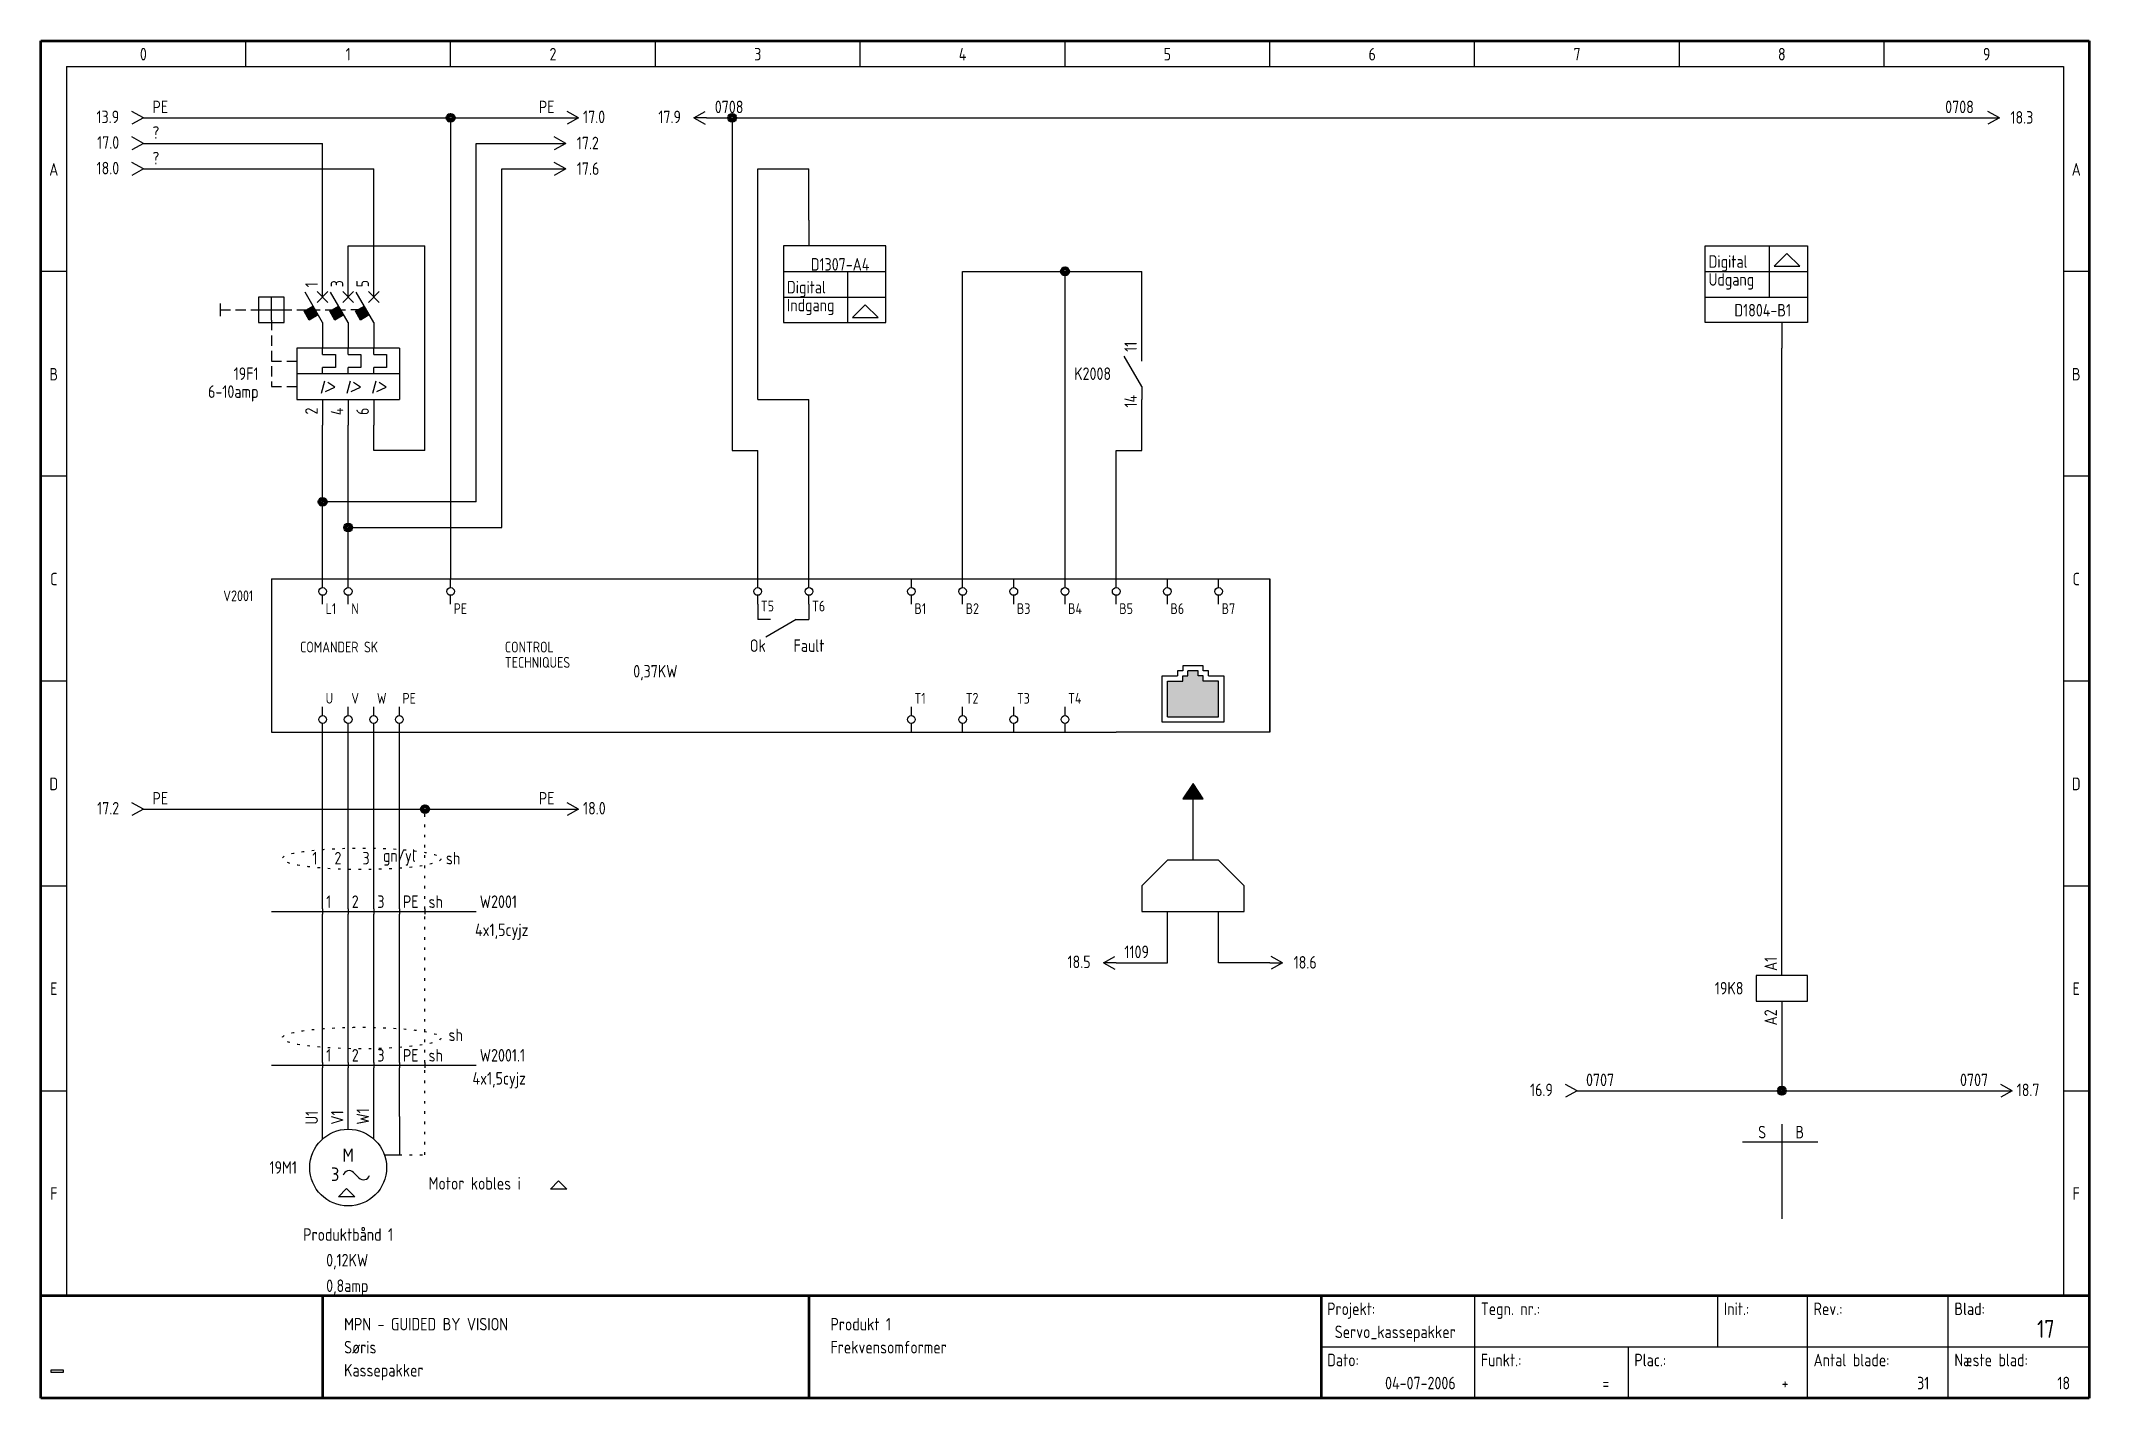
# Model space of a CAD drawing. Header units: millimetres. Extents: x 10 to 410, y 10 to 275.
import ezdxf
from ezdxf.enums import TextEntityAlignment as Align

# ---------------------------------------------------------------- set-up
doc = ezdxf.new("R2010")
doc.units = ezdxf.units.MM
doc.linetypes.add('Caddy_Dot', pattern=[2, 0.5, -1.5])
doc.linetypes.add('Caddy_Solid', pattern=[0])
for name, color, linetype in [('2', 7, 'Continuous'), ('52', 7, 'Continuous'), ('56', 7, 'Continuous')]:
    doc.layers.add(name, color=color, linetype=linetype)
doc.styles.add('Caddy_Vectorfont1p', font='isocp___.ttf', dxfattribs={"width": 0.9})
picture_1 = doc.add_image_def('image1.bmp', size_in_pixel=(51, 10))

msp = doc.modelspace()

# ---------------------------------------------------------------- texts
at = {"lineweight": 25, "style": 'Caddy_Vectorfont1p', "width": 0.9}
for s, height, p in [('V2001', 2.1, (45.6, 165.6)), ('L1', 2.1, (65.6, 163.1)), ('N', 2.1, (70.6, 163.1)), ('PE', 2.1, (90.6, 163.1)), ('T5', 2.1, (150.6, 163.6)), ('T6', 2.1, (160.6, 163.6)), ('B1', 2.1, (180.6, 163.1)), ('B2', 2.1, (190.6, 163.1)), ('B3', 2.1, (200.6, 163.1)), ('B4', 2.1, (210.6, 163.1)), ('B5', 2.1, (220.6, 163.1)), ('B6', 2.1, (230.6, 163.1)), ('B7', 2.1, (240.6, 163.1)), ('U', 2.1, (65.6, 145.6)), ('V', 2.1, (70.6, 145.6)), ('W', 2.1, (75.6, 145.6)), ('PE', 2.1, (80.6, 145.6)), ('T1', 2.1, (180.6, 145.6)), ('T2', 2.1, (190.6, 145.6)), ('T3', 2.1, (200.6, 145.6)), ('T4', 2.1, (210.6, 145.6)), ('Motor kobles i ', 2.45, (85.7, 50.7)), ('0,12KW', 2.45, (65.7, 35.7)), ('0,8amp', 2.45, (65.7, 30.7))]:
    msp.add_text(s, height=height, dxfattribs=at).set_placement(p)
at = {"lineweight": 35, "style": 'Caddy_Vectorfont1p', "width": 0.9}
for s, p in [('COMANDER SK', (60.6, 155.6)), ('CONTROL', (100.6, 155.6)), ('TECHNIQUES', (100.6, 152.6))]:
    msp.add_text(s, height=2.1, dxfattribs=at).set_placement(p)
at = {"lineweight": 25, "style": 'Caddy_Vectorfont1p', "width": 0.9}
for s, p in [('Ok', (150, 155.7)), ('Fault', (160, 155.7)), ('0,37KW', (130, 150.7)), ('1', (63.5, 114.2)), ('2', (68, 114.2)), ('3', (73.5, 114.2)), ('gn/yl', (80, 114.7)), ('sh', (90.5, 114.2)), ('4x1,5cyjz', (100, 100.2)), ('sh', (91, 79.7)), ('4x1,5cyjz', (99.5, 71.2)), ('Produktbånd 1', (70, 40.7))]:
    msp.add_text(s, height=2.45, dxfattribs=at).set_placement(p, align=Align.CENTER)

# ---------------------------------------------------------------- blocks, each defined once
blk = doc.blocks.new('Blk1')
at = {"linetype": 'Caddy_Solid', "lineweight": 50}
for p, q in [((10, 10), (10, 275)), ((10, 275), (410, 275)), ((410, 275), (410, 10)), ((10, 30), (410, 30)), ((65, 30), (65, 10)), ((160, 30), (160, 10)), ((260, 30), (260, 10)), ((410, 10), (10, 10))]:
    blk.add_line(p, q, dxfattribs=at)
at = {"linetype": 'Caddy_Solid', "lineweight": 25}
for p, q in [((50, 270), (50, 275)), ((90, 270), (90, 275)), ((130, 270), (130, 275)), ((170, 270), (170, 275)), ((210, 270), (210, 275)), ((250, 270), (250, 275)), ((290, 270), (290, 275)), ((330, 270), (330, 275)), ((370, 270), (370, 275)), ((15, 270), (15, 30)), ((15, 270), (405, 270)), ((405, 270), (405, 30)), ((15, 230), (10, 230)), ((410, 230), (405, 230)), ((15, 190), (10, 190)), ((410, 190), (405, 190)), ((15, 150), (10, 150)), ((410, 150), (405, 150)), ((10, 110), (15, 110)), ((405, 110), (410, 110)), ((10, 70), (15, 70)), ((405, 70), (410, 70)), ((10, 30), (15, 30)), ((290, 30), (290, 10)), ((337.5, 20), (337.5, 30)), ((355, 20), (355, 30)), ((382.5, 20), (382.5, 30)), ((405, 30), (410, 30)), ((260, 20), (410, 20)), ((320, 20), (320, 10)), ((355, 10), (355, 20)), ((382.5, 10), (382.5, 20))]:
    blk.add_line(p, q, dxfattribs=at)
at = {"lineweight": 25, "style": 'Caddy_Vectorfont1p', "width": 0.9}
for s, p in [('0', (30, 271.2)), ('1', (70, 271.2)), ('2', (110, 271.2)), ('3', (150, 271.2)), ('4', (190, 271.2)), ('5', (230, 271.2)), ('6', (270, 271.2)), ('7', (310, 271.2)), ('8', (350, 271.2)), ('9', (390, 271.2)), ('A', (12.5, 248.7)), ('A', (407.5, 248.7)), ('B', (12.5, 208.7)), ('B', (407.5, 208.7)), ('C', (12.5, 168.7)), ('C', (407.5, 168.7)), ('D', (12.5, 128.7)), ('D', (407.5, 128.7)), ('E', (12.5, 88.7)), ('E', (407.5, 88.7)), ('F', (12.5, 48.7)), ('F', (407.5, 48.7))]:
    blk.add_text(s, height=2.45, dxfattribs=at).set_placement(p, align=Align.CENTER)
for s, p in [('Projekt:', (261.2, 26.2)), ('Tegn. nr.:', (291.2, 26.2)), ('Init.:', (338.7, 26.2)), ('Rev.:', (356.2, 26.2)), ('Blad:', (383.7, 26.2)), ('MPN - GUIDED BY VISION', (69.2, 23.2)), ('Produkt 1', (164.2, 23.2)), ('Søris', (69.2, 18.7)), ('Frekvensomformer', (164.2, 18.7)), ('Kassepakker', (69.2, 14.2)), ('Dato:', (261.2, 16.2)), ('Funkt.:', (291.2, 16.2)), ('Plac.:', (321.2, 16.2)), ('Antal blade:', (356.2, 16.2)), ('Næste blad:', (383.7, 16.2))]:
    blk.add_text(s, height=2.45, dxfattribs=at).set_placement(p)
for s, p in [('Servo_kassepakker', (286.3, 21.7)), ('04-07-2006', (286.3, 11.7)), ('=', (316.3, 11.7)), ('+', (351.3, 11.7)), ('31', (378.8, 11.7)), ('18', (406.3, 11.7))]:
    blk.add_text(s, height=2.45, dxfattribs=at).set_placement(p, align=Align.RIGHT)
at = {"lineweight": 35, "style": 'Caddy_Vectorfont1p', "width": 0.9}
blk.add_text('17', height=3.5, dxfattribs=at).set_placement((403.25, 21.75), align=Align.RIGHT)
image = blk.add_image(picture_1, insert=(12, 15), size_in_units=(2.32, 0.484))
blk = doc.blocks.new('Blk2')
at = {"linetype": 'Caddy_Solid', "lineweight": 25}
for p, q in [((65, 225), (65, 230)), ((70, 225), (70, 230)), ((75, 225), (75, 230)), ((57.5, 225), (52.5, 225)), ((52.5, 225), (52.5, 220)), ((55, 220.5), (55, 225)), ((57.5, 220), (57.5, 225)), ((65, 220), (61.58, 225.92)), ((63.94, 223.94), (66.06, 226.06)), ((63.94, 226.06), (66.06, 223.94)), ((70, 220), (66.58, 225.92)), ((68.94, 223.94), (71.06, 226.06)), ((68.94, 226.06), (71.06, 223.94)), ((75, 220), (71.58, 225.92)), ((73.94, 223.94), (76.06, 226.06)), ((73.94, 226.06), (76.06, 223.94)), ((45, 223.75), (45, 221.25)), ((45, 222.5), (47, 222.5)), ((48, 222.5), (50, 222.5)), ((51, 222.5), (53, 222.5)), ((52.5, 220), (57.5, 220)), ((53, 222.5), (57, 222.5)), ((55, 220.5), (55, 218.5)), ((57, 222.5), (59, 222.5)), ((60, 222.5), (62, 222.5)), ((61.4, 222.23), (63.13, 223.23)), ((62.4, 220.5), (61.4, 222.23)), ((62.49, 220.55), (61.49, 222.28)), ((62.62, 220.62), (61.62, 222.36)), ((62.71, 220.67), (61.71, 222.41)), ((62.83, 220.75), (61.83, 222.48)), ((62.92, 220.8), (61.92, 222.53)), ((63.05, 220.88), (62.05, 222.61)), ((63.14, 220.92), (62.14, 222.66)), ((63.27, 221), (62.27, 222.73)), ((63.35, 221.05), (62.35, 222.78)), ((64.13, 221.5), (62.4, 220.5)), ((63.48, 221.12), (62.48, 222.86)), ((63.57, 221.17), (62.57, 222.91)), ((63.7, 221.25), (62.7, 222.98)), ((63.79, 221.3), (62.79, 223.03)), ((63.92, 221.38), (62.92, 223.11)), ((64, 221.42), (63, 223.16)), ((63, 222.5), (64.5, 222.5)), ((65, 220), (65, 215)), ((65.5, 222.5), (68, 222.5)), ((66.4, 222.23), (68.13, 223.23)), ((67.4, 220.5), (66.4, 222.23)), ((67.49, 220.55), (66.49, 222.28)), ((67.62, 220.62), (66.62, 222.36)), ((67.71, 220.67), (66.71, 222.41)), ((67.83, 220.75), (66.83, 222.48)), ((67.92, 220.8), (66.92, 222.53)), ((68.05, 220.88), (67.05, 222.61)), ((68.14, 220.92), (67.14, 222.66)), ((68.27, 221), (67.27, 222.73)), ((68.35, 221.05), (67.35, 222.78)), ((69.13, 221.5), (67.4, 220.5)), ((68.48, 221.12), (67.48, 222.86)), ((68.57, 221.17), (67.57, 222.91)), ((68.7, 221.25), (67.7, 222.98)), ((68.79, 221.3), (67.79, 223.03)), ((68.92, 221.38), (67.92, 223.11)), ((69, 221.42), (68, 223.16)), ((68.5, 222.5), (69.5, 222.5)), ((70, 220), (70, 215)), ((72, 222.5), (70.5, 222.5)), ((71.4, 222.23), (73.13, 223.23)), ((72.4, 220.5), (71.4, 222.23)), ((72.49, 220.55), (71.49, 222.28)), ((72.62, 220.62), (71.62, 222.36)), ((72.71, 220.67), (71.71, 222.41)), ((72.83, 220.75), (71.83, 222.48)), ((72.92, 220.8), (71.92, 222.53)), ((73.05, 220.88), (72.05, 222.61)), ((73.14, 220.92), (72.14, 222.66)), ((73.27, 221), (72.27, 222.73)), ((73.35, 221.05), (72.35, 222.78)), ((74.13, 221.5), (72.4, 220.5)), ((73.48, 221.12), (72.48, 222.86)), ((73.57, 221.17), (72.57, 222.91)), ((73.7, 221.25), (72.7, 222.98)), ((73.79, 221.3), (72.79, 223.03)), ((73.92, 221.38), (72.92, 223.11)), ((74, 221.42), (73, 223.16)), ((75, 220), (75, 215)), ((55, 217.5), (55, 215.5)), ((55, 214.5), (55, 212.5)), ((55, 212.5), (57, 212.5)), ((58, 212.5), (60, 212.5)), ((60, 215), (60, 205)), ((80, 215), (60, 215)), ((65, 213.75), (65, 215)), ((65, 213.75), (67.5, 213.75)), ((67.5, 213.75), (67.5, 211.25)), ((70, 213.75), (70, 215)), ((70, 213.75), (72.5, 213.75)), ((72.5, 213.75), (72.5, 211.25)), ((75, 213.75), (75, 215)), ((75, 213.75), (77.5, 213.75)), ((77.5, 213.75), (77.5, 211.25)), ((80, 215), (80, 205)), ((55, 211.5), (55, 209.5)), ((55, 208.5), (55, 207.5)), ((80, 210), (60, 210)), ((64.8, 206.2), (65.46, 208.65)), ((67.5, 211.25), (65, 211.25)), ((65, 210), (65, 211.25)), ((67.4, 207.42), (66.06, 208.3)), ((69.8, 206.2), (70.46, 208.65)), ((70, 210), (70, 211.25)), ((72.5, 211.25), (70, 211.25)), ((72.4, 207.42), (71.06, 208.3)), ((74.8, 206.2), (75.46, 208.65)), ((77.5, 211.25), (75, 211.25)), ((75, 210), (75, 211.25)), ((77.4, 207.42), (76.06, 208.3)), ((55, 207.5), (57, 207.5)), ((58, 207.5), (60, 207.5)), ((60, 205), (80, 205)), ((65, 205), (65, 200)), ((65.59, 206.55), (67.4, 207.42)), ((70, 205), (70, 200)), ((70.59, 206.55), (72.4, 207.42)), ((75, 205), (75, 200)), ((75.59, 206.55), (77.4, 207.42))]:
    blk.add_line(p, q, dxfattribs=at)
at = {"lineweight": 25, "style": 'Caddy_Vectorfont1p', "width": 0.9}
for tag, p in [('$TAG175000_00', (64.05, 226.9)), ('$TAG175000_02', (69.05, 226.9)), ('$TAG175000_04', (74.05, 226.9))]:
    blk.add_attdef(tag, p, '', height=2.45, rotation=90, dxfattribs=at)
at = {"lineweight": 25, "style": 'Caddy_Vectorfont1p', "width": 0.9, "flags": 1}
for tag, p in [('$TAG140020', (52.5, 215.8)), ('$TAG140050', (52.5, 212.3)), ('$TAG160040', (52.5, 201.8))]:
    blk.add_attdef(tag, text='', height=2.45, dxfattribs=at).set_placement(p, align=Align.RIGHT)
at = {"lineweight": 25, "style": 'Caddy_Vectorfont1p', "width": 0.9}
for tag, p in [('$TAG160010', (52.5, 208.8)), ('$TAG160030', (52.5, 205.3))]:
    blk.add_attdef(tag, text='', height=2.45, dxfattribs=at).set_placement(p, align=Align.RIGHT)
for tag, p in [('$TAG175000_01', (64.05, 203.4)), ('$TAG175000_03', (69.05, 203.4)), ('$TAG175000_05', (74.05, 203.4))]:
    blk.add_attdef(tag, text='', height=2.45, rotation=90, dxfattribs=at).set_placement(p, align=Align.RIGHT)
blk = doc.blocks.new('Blk3')
at = {"linetype": 'Caddy_Solid', "lineweight": 25}
for p, q in [((65, 168.25), (65, 170)), ((65, 165), (65, 166.75))]:
    blk.add_line(p, q, dxfattribs=at)
blk.add_circle((65, 167.5), 0.75, dxfattribs=at)
at = {"lineweight": 25, "style": 'Caddy_Vectorfont1p', "width": 0.9, "flags": 1}
blk.add_attdef('$TAG160410', (67.6, 169.2), '', height=2.45, rotation=90, dxfattribs=at)
at = {"layer": '2', "lineweight": 25, "style": 'Caddy_Vectorfont1p', "width": 0.9, "flags": 1}
blk.add_attdef('$TAG160400', (64.1, 169.2), '', height=2.45, rotation=90, dxfattribs=at)
for tag, p in [('$TAG140050', (60.05, 169.8)), ('$TAG140020', (60.05, 173.3)), ('$TAG160010', (60.05, 166.3)), ('$TAG160030', (60.05, 162.8)), ('$TAG160040', (60.05, 157.8))]:
    blk.add_attdef(tag, text='', height=2.45, dxfattribs=at).set_placement(p, align=Align.RIGHT)
blk = doc.blocks.new('Blk4')
at = {"linetype": 'Caddy_Solid', "lineweight": 25}
for p, q in [((70, 168.25), (70, 170)), ((70, 165), (70, 166.75))]:
    blk.add_line(p, q, dxfattribs=at)
blk.add_circle((70, 167.5), 0.75, dxfattribs=at)
at = {"lineweight": 25, "style": 'Caddy_Vectorfont1p', "width": 0.9, "flags": 1}
blk.add_attdef('$TAG160410', (72.6, 169.2), '', height=2.45, rotation=90, dxfattribs=at)
at = {"layer": '2', "lineweight": 25, "style": 'Caddy_Vectorfont1p', "width": 0.9, "flags": 1}
blk.add_attdef('$TAG160400', (69.1, 169.2), '', height=2.45, rotation=90, dxfattribs=at)
for tag, p in [('$TAG140050', (65.05, 169.8)), ('$TAG140020', (65.05, 173.3)), ('$TAG160010', (65.05, 166.3)), ('$TAG160030', (65.05, 162.8)), ('$TAG160040', (65.05, 157.8))]:
    blk.add_attdef(tag, text='', height=2.45, dxfattribs=at).set_placement(p, align=Align.RIGHT)
blk = doc.blocks.new('Blk5')
at = {"linetype": 'Caddy_Solid', "lineweight": 25}
for p, q in [((90, 168.25), (90, 170)), ((90, 165), (90, 166.75))]:
    blk.add_line(p, q, dxfattribs=at)
blk.add_circle((90, 167.5), 0.75, dxfattribs=at)
at = {"lineweight": 25, "style": 'Caddy_Vectorfont1p', "width": 0.9, "flags": 1}
blk.add_attdef('$TAG160410', (92.6, 169.2), '', height=2.45, rotation=90, dxfattribs=at)
at = {"layer": '2', "lineweight": 25, "style": 'Caddy_Vectorfont1p', "width": 0.9, "flags": 1}
blk.add_attdef('$TAG160400', (89.1, 169.2), '', height=2.45, rotation=90, dxfattribs=at)
for tag, p in [('$TAG140050', (85.05, 169.8)), ('$TAG140020', (85.05, 173.3)), ('$TAG160010', (85.05, 166.3)), ('$TAG160030', (85.05, 162.8)), ('$TAG160040', (85.05, 157.8))]:
    blk.add_attdef(tag, text='', height=2.45, dxfattribs=at).set_placement(p, align=Align.RIGHT)
blk = doc.blocks.new('Blk6')
at = {"linetype": 'Caddy_Solid', "lineweight": 25}
for p, q in [((65, 143.25), (65, 145)), ((65, 140), (65, 141.75))]:
    blk.add_line(p, q, dxfattribs=at)
blk.add_circle((65, 142.5), 0.75, dxfattribs=at)
at = {"lineweight": 25, "style": 'Caddy_Vectorfont1p', "width": 0.9, "flags": 1}
blk.add_attdef('$TAG160410', (67.6, 144.2), '', height=2.45, rotation=90, dxfattribs=at)
at = {"layer": '2', "lineweight": 25, "style": 'Caddy_Vectorfont1p', "width": 0.9, "flags": 1}
blk.add_attdef('$TAG160400', (64.1, 144.2), '', height=2.45, rotation=90, dxfattribs=at)
for tag, p in [('$TAG140020', (60.05, 148.3)), ('$TAG140050', (60.05, 144.8)), ('$TAG160030', (60.05, 137.8)), ('$TAG160010', (60.05, 141.3)), ('$TAG160040', (60.05, 132.8))]:
    blk.add_attdef(tag, text='', height=2.45, dxfattribs=at).set_placement(p, align=Align.RIGHT)
blk = doc.blocks.new('Blk7')
at = {"linetype": 'Caddy_Solid', "lineweight": 25}
for p, q in [((70, 143.25), (70, 145)), ((70, 140), (70, 141.75))]:
    blk.add_line(p, q, dxfattribs=at)
blk.add_circle((70, 142.5), 0.75, dxfattribs=at)
at = {"lineweight": 25, "style": 'Caddy_Vectorfont1p', "width": 0.9, "flags": 1}
blk.add_attdef('$TAG160410', (72.6, 144.2), '', height=2.45, rotation=90, dxfattribs=at)
at = {"layer": '2', "lineweight": 25, "style": 'Caddy_Vectorfont1p', "width": 0.9, "flags": 1}
blk.add_attdef('$TAG160400', (69.1, 144.2), '', height=2.45, rotation=90, dxfattribs=at)
for tag, p in [('$TAG140020', (65.05, 148.3)), ('$TAG140050', (65.05, 144.8)), ('$TAG160030', (65.05, 137.8)), ('$TAG160010', (65.05, 141.3)), ('$TAG160040', (65.05, 132.8))]:
    blk.add_attdef(tag, text='', height=2.45, dxfattribs=at).set_placement(p, align=Align.RIGHT)
blk = doc.blocks.new('Blk8')
at = {"linetype": 'Caddy_Solid', "lineweight": 25}
for p, q in [((75, 143.25), (75, 145)), ((75, 140), (75, 141.75))]:
    blk.add_line(p, q, dxfattribs=at)
blk.add_circle((75, 142.5), 0.75, dxfattribs=at)
at = {"lineweight": 25, "style": 'Caddy_Vectorfont1p', "width": 0.9, "flags": 1}
blk.add_attdef('$TAG160410', (77.6, 144.2), '', height=2.45, rotation=90, dxfattribs=at)
at = {"layer": '2', "lineweight": 25, "style": 'Caddy_Vectorfont1p', "width": 0.9, "flags": 1}
blk.add_attdef('$TAG160400', (74.1, 144.2), '', height=2.45, rotation=90, dxfattribs=at)
for tag, p in [('$TAG140020', (70.05, 148.3)), ('$TAG140050', (70.05, 144.8)), ('$TAG160030', (70.05, 137.8)), ('$TAG160010', (70.05, 141.3)), ('$TAG160040', (70.05, 132.8))]:
    blk.add_attdef(tag, text='', height=2.45, dxfattribs=at).set_placement(p, align=Align.RIGHT)
blk = doc.blocks.new('Blk9')
at = {"linetype": 'Caddy_Solid', "lineweight": 25}
for p, q in [((80, 143.25), (80, 145)), ((80, 140), (80, 141.75))]:
    blk.add_line(p, q, dxfattribs=at)
blk.add_circle((80, 142.5), 0.75, dxfattribs=at)
at = {"lineweight": 25, "style": 'Caddy_Vectorfont1p', "width": 0.9, "flags": 1}
blk.add_attdef('$TAG160410', (82.6, 144.2), '', height=2.45, rotation=90, dxfattribs=at)
at = {"layer": '2', "lineweight": 25, "style": 'Caddy_Vectorfont1p', "width": 0.9, "flags": 1}
blk.add_attdef('$TAG160400', (79.1, 144.2), '', height=2.45, rotation=90, dxfattribs=at)
for tag, p in [('$TAG140020', (75.05, 148.3)), ('$TAG140050', (75.05, 144.8)), ('$TAG160030', (75.05, 137.8)), ('$TAG160010', (75.05, 141.3)), ('$TAG160040', (75.05, 132.8))]:
    blk.add_attdef(tag, text='', height=2.45, dxfattribs=at).set_placement(p, align=Align.RIGHT)
blk = doc.blocks.new('Blk10')
at = {"linetype": 'Caddy_Solid', "lineweight": 25}
for p, q in [((180, 168.25), (180, 170)), ((180, 165), (180, 166.75))]:
    blk.add_line(p, q, dxfattribs=at)
blk.add_circle((180, 167.5), 0.75, dxfattribs=at)
at = {"lineweight": 25, "style": 'Caddy_Vectorfont1p', "width": 0.9, "flags": 1}
blk.add_attdef('$TAG160410', (182.6, 169.2), '', height=2.45, rotation=90, dxfattribs=at)
at = {"layer": '2', "lineweight": 25, "style": 'Caddy_Vectorfont1p', "width": 0.9, "flags": 1}
blk.add_attdef('$TAG160400', (179.1, 169.2), '', height=2.45, rotation=90, dxfattribs=at)
for tag, p in [('$TAG140050', (175.05, 169.8)), ('$TAG140020', (175.05, 173.3)), ('$TAG160010', (175.05, 166.3)), ('$TAG160030', (175.05, 162.8)), ('$TAG160040', (175.05, 157.8))]:
    blk.add_attdef(tag, text='', height=2.45, dxfattribs=at).set_placement(p, align=Align.RIGHT)
blk = doc.blocks.new('Blk11')
at = {"linetype": 'Caddy_Solid', "lineweight": 25}
for p, q in [((190, 168.25), (190, 170)), ((190, 165), (190, 166.75))]:
    blk.add_line(p, q, dxfattribs=at)
blk.add_circle((190, 167.5), 0.75, dxfattribs=at)
at = {"lineweight": 25, "style": 'Caddy_Vectorfont1p', "width": 0.9, "flags": 1}
blk.add_attdef('$TAG160410', (192.6, 169.2), '', height=2.45, rotation=90, dxfattribs=at)
at = {"layer": '2', "lineweight": 25, "style": 'Caddy_Vectorfont1p', "width": 0.9, "flags": 1}
blk.add_attdef('$TAG160400', (189.1, 169.2), '', height=2.45, rotation=90, dxfattribs=at)
for tag, p in [('$TAG140050', (185.05, 169.8)), ('$TAG140020', (185.05, 173.3)), ('$TAG160010', (185.05, 166.3)), ('$TAG160030', (185.05, 162.8)), ('$TAG160040', (185.05, 157.8))]:
    blk.add_attdef(tag, text='', height=2.45, dxfattribs=at).set_placement(p, align=Align.RIGHT)
blk = doc.blocks.new('Blk12')
at = {"linetype": 'Caddy_Solid', "lineweight": 25}
for p, q in [((200, 168.25), (200, 170)), ((200, 165), (200, 166.75))]:
    blk.add_line(p, q, dxfattribs=at)
blk.add_circle((200, 167.5), 0.75, dxfattribs=at)
at = {"lineweight": 25, "style": 'Caddy_Vectorfont1p', "width": 0.9, "flags": 1}
blk.add_attdef('$TAG160410', (202.6, 169.2), '', height=2.45, rotation=90, dxfattribs=at)
at = {"layer": '2', "lineweight": 25, "style": 'Caddy_Vectorfont1p', "width": 0.9, "flags": 1}
blk.add_attdef('$TAG160400', (199.1, 169.2), '', height=2.45, rotation=90, dxfattribs=at)
for tag, p in [('$TAG140050', (195.05, 169.8)), ('$TAG140020', (195.05, 173.3)), ('$TAG160010', (195.05, 166.3)), ('$TAG160030', (195.05, 162.8)), ('$TAG160040', (195.05, 157.8))]:
    blk.add_attdef(tag, text='', height=2.45, dxfattribs=at).set_placement(p, align=Align.RIGHT)
blk = doc.blocks.new('Blk13')
at = {"linetype": 'Caddy_Solid', "lineweight": 25}
for p, q in [((210, 168.25), (210, 170)), ((210, 165), (210, 166.75))]:
    blk.add_line(p, q, dxfattribs=at)
blk.add_circle((210, 167.5), 0.75, dxfattribs=at)
at = {"lineweight": 25, "style": 'Caddy_Vectorfont1p', "width": 0.9, "flags": 1}
blk.add_attdef('$TAG160410', (212.6, 169.2), '', height=2.45, rotation=90, dxfattribs=at)
at = {"layer": '2', "lineweight": 25, "style": 'Caddy_Vectorfont1p', "width": 0.9, "flags": 1}
blk.add_attdef('$TAG160400', (209.1, 169.2), '', height=2.45, rotation=90, dxfattribs=at)
for tag, p in [('$TAG140050', (205.05, 169.8)), ('$TAG140020', (205.05, 173.3)), ('$TAG160010', (205.05, 166.3)), ('$TAG160030', (205.05, 162.8)), ('$TAG160040', (205.05, 157.8))]:
    blk.add_attdef(tag, text='', height=2.45, dxfattribs=at).set_placement(p, align=Align.RIGHT)
blk = doc.blocks.new('Blk14')
at = {"linetype": 'Caddy_Solid', "lineweight": 25}
for p, q in [((220, 168.25), (220, 170)), ((220, 165), (220, 166.75))]:
    blk.add_line(p, q, dxfattribs=at)
blk.add_circle((220, 167.5), 0.75, dxfattribs=at)
at = {"lineweight": 25, "style": 'Caddy_Vectorfont1p', "width": 0.9, "flags": 1}
blk.add_attdef('$TAG160410', (222.6, 169.2), '', height=2.45, rotation=90, dxfattribs=at)
at = {"layer": '2', "lineweight": 25, "style": 'Caddy_Vectorfont1p', "width": 0.9, "flags": 1}
blk.add_attdef('$TAG160400', (219.1, 169.2), '', height=2.45, rotation=90, dxfattribs=at)
for tag, p in [('$TAG140050', (215.05, 169.8)), ('$TAG140020', (215.05, 173.3)), ('$TAG160010', (215.05, 166.3)), ('$TAG160030', (215.05, 162.8)), ('$TAG160040', (215.05, 157.8))]:
    blk.add_attdef(tag, text='', height=2.45, dxfattribs=at).set_placement(p, align=Align.RIGHT)
blk = doc.blocks.new('Blk15')
at = {"linetype": 'Caddy_Solid', "lineweight": 25}
for p, q in [((230, 168.25), (230, 170)), ((230, 165), (230, 166.75))]:
    blk.add_line(p, q, dxfattribs=at)
blk.add_circle((230, 167.5), 0.75, dxfattribs=at)
at = {"lineweight": 25, "style": 'Caddy_Vectorfont1p', "width": 0.9, "flags": 1}
blk.add_attdef('$TAG160410', (232.6, 169.2), '', height=2.45, rotation=90, dxfattribs=at)
at = {"layer": '2', "lineweight": 25, "style": 'Caddy_Vectorfont1p', "width": 0.9, "flags": 1}
blk.add_attdef('$TAG160400', (229.1, 169.2), '', height=2.45, rotation=90, dxfattribs=at)
for tag, p in [('$TAG140050', (225.05, 169.8)), ('$TAG140020', (225.05, 173.3)), ('$TAG160010', (225.05, 166.3)), ('$TAG160030', (225.05, 162.8)), ('$TAG160040', (225.05, 157.8))]:
    blk.add_attdef(tag, text='', height=2.45, dxfattribs=at).set_placement(p, align=Align.RIGHT)
blk = doc.blocks.new('Blk16')
at = {"linetype": 'Caddy_Solid', "lineweight": 25}
for p, q in [((240, 168.25), (240, 170)), ((240, 165), (240, 166.75))]:
    blk.add_line(p, q, dxfattribs=at)
blk.add_circle((240, 167.5), 0.75, dxfattribs=at)
at = {"lineweight": 25, "style": 'Caddy_Vectorfont1p', "width": 0.9, "flags": 1}
blk.add_attdef('$TAG160410', (242.6, 169.2), '', height=2.45, rotation=90, dxfattribs=at)
at = {"layer": '2', "lineweight": 25, "style": 'Caddy_Vectorfont1p', "width": 0.9, "flags": 1}
blk.add_attdef('$TAG160400', (239.1, 169.2), '', height=2.45, rotation=90, dxfattribs=at)
for tag, p in [('$TAG140050', (235.05, 169.8)), ('$TAG140020', (235.05, 173.3)), ('$TAG160010', (235.05, 166.3)), ('$TAG160030', (235.05, 162.8)), ('$TAG160040', (235.05, 157.8))]:
    blk.add_attdef(tag, text='', height=2.45, dxfattribs=at).set_placement(p, align=Align.RIGHT)
blk = doc.blocks.new('Blk17')
at = {"linetype": 'Caddy_Solid', "lineweight": 25}
for p, q in [((180, 143.25), (180, 145)), ((180, 140), (180, 141.75))]:
    blk.add_line(p, q, dxfattribs=at)
blk.add_circle((180, 142.5), 0.75, dxfattribs=at)
at = {"lineweight": 25, "style": 'Caddy_Vectorfont1p', "width": 0.9, "flags": 1}
blk.add_attdef('$TAG160410', (182.6, 144.2), '', height=2.45, rotation=90, dxfattribs=at)
at = {"layer": '2', "lineweight": 25, "style": 'Caddy_Vectorfont1p', "width": 0.9, "flags": 1}
blk.add_attdef('$TAG160400', (179.1, 144.2), '', height=2.45, rotation=90, dxfattribs=at)
for tag, p in [('$TAG140020', (175.05, 148.3)), ('$TAG140050', (175.05, 144.8)), ('$TAG160030', (175.05, 137.8)), ('$TAG160010', (175.05, 141.3)), ('$TAG160040', (175.05, 132.8))]:
    blk.add_attdef(tag, text='', height=2.45, dxfattribs=at).set_placement(p, align=Align.RIGHT)
blk = doc.blocks.new('Blk18')
at = {"linetype": 'Caddy_Solid', "lineweight": 25}
for p, q in [((190, 143.25), (190, 145)), ((190, 140), (190, 141.75))]:
    blk.add_line(p, q, dxfattribs=at)
blk.add_circle((190, 142.5), 0.75, dxfattribs=at)
at = {"lineweight": 25, "style": 'Caddy_Vectorfont1p', "width": 0.9, "flags": 1}
blk.add_attdef('$TAG160410', (192.6, 144.2), '', height=2.45, rotation=90, dxfattribs=at)
at = {"layer": '2', "lineweight": 25, "style": 'Caddy_Vectorfont1p', "width": 0.9, "flags": 1}
blk.add_attdef('$TAG160400', (189.1, 144.2), '', height=2.45, rotation=90, dxfattribs=at)
for tag, p in [('$TAG140020', (185.05, 148.3)), ('$TAG140050', (185.05, 144.8)), ('$TAG160030', (185.05, 137.8)), ('$TAG160010', (185.05, 141.3)), ('$TAG160040', (185.05, 132.8))]:
    blk.add_attdef(tag, text='', height=2.45, dxfattribs=at).set_placement(p, align=Align.RIGHT)
blk = doc.blocks.new('Blk19')
at = {"linetype": 'Caddy_Solid', "lineweight": 25}
for p, q in [((200, 143.25), (200, 145)), ((200, 140), (200, 141.75))]:
    blk.add_line(p, q, dxfattribs=at)
blk.add_circle((200, 142.5), 0.75, dxfattribs=at)
at = {"lineweight": 25, "style": 'Caddy_Vectorfont1p', "width": 0.9, "flags": 1}
blk.add_attdef('$TAG160410', (202.6, 144.2), '', height=2.45, rotation=90, dxfattribs=at)
at = {"layer": '2', "lineweight": 25, "style": 'Caddy_Vectorfont1p', "width": 0.9, "flags": 1}
blk.add_attdef('$TAG160400', (199.1, 144.2), '', height=2.45, rotation=90, dxfattribs=at)
for tag, p in [('$TAG140020', (195.05, 148.3)), ('$TAG140050', (195.05, 144.8)), ('$TAG160030', (195.05, 137.8)), ('$TAG160010', (195.05, 141.3)), ('$TAG160040', (195.05, 132.8))]:
    blk.add_attdef(tag, text='', height=2.45, dxfattribs=at).set_placement(p, align=Align.RIGHT)
blk = doc.blocks.new('Blk20')
at = {"linetype": 'Caddy_Solid', "lineweight": 25}
for p, q in [((210, 143.25), (210, 145)), ((210, 140), (210, 141.75))]:
    blk.add_line(p, q, dxfattribs=at)
blk.add_circle((210, 142.5), 0.75, dxfattribs=at)
at = {"lineweight": 25, "style": 'Caddy_Vectorfont1p', "width": 0.9, "flags": 1}
blk.add_attdef('$TAG160410', (212.6, 144.2), '', height=2.45, rotation=90, dxfattribs=at)
at = {"layer": '2', "lineweight": 25, "style": 'Caddy_Vectorfont1p', "width": 0.9, "flags": 1}
blk.add_attdef('$TAG160400', (209.1, 144.2), '', height=2.45, rotation=90, dxfattribs=at)
for tag, p in [('$TAG140020', (205.05, 148.3)), ('$TAG140050', (205.05, 144.8)), ('$TAG160030', (205.05, 137.8)), ('$TAG160010', (205.05, 141.3)), ('$TAG160040', (205.05, 132.8))]:
    blk.add_attdef(tag, text='', height=2.45, dxfattribs=at).set_placement(p, align=Align.RIGHT)
blk = doc.blocks.new('Blk21')
at = {"linetype": 'Caddy_Solid', "lineweight": 25}
for p, q in [((150, 168.25), (150, 170)), ((150, 165), (150, 166.75))]:
    blk.add_line(p, q, dxfattribs=at)
blk.add_circle((150, 167.5), 0.75, dxfattribs=at)
at = {"lineweight": 25, "style": 'Caddy_Vectorfont1p', "width": 0.9, "flags": 1}
blk.add_attdef('$TAG160410', (152.6, 169.2), '', height=2.45, rotation=90, dxfattribs=at)
at = {"layer": '2', "lineweight": 25, "style": 'Caddy_Vectorfont1p', "width": 0.9, "flags": 1}
blk.add_attdef('$TAG160400', (149.1, 169.2), '', height=2.45, rotation=90, dxfattribs=at)
for tag, p in [('$TAG140050', (145.05, 169.8)), ('$TAG140020', (145.05, 173.3)), ('$TAG160010', (145.05, 166.3)), ('$TAG160030', (145.05, 162.8)), ('$TAG160040', (145.05, 157.8))]:
    blk.add_attdef(tag, text='', height=2.45, dxfattribs=at).set_placement(p, align=Align.RIGHT)
blk = doc.blocks.new('Blk22')
at = {"linetype": 'Caddy_Solid', "lineweight": 25}
for p, q in [((160, 168.25), (160, 170)), ((160, 165), (160, 166.75))]:
    blk.add_line(p, q, dxfattribs=at)
blk.add_circle((160, 167.5), 0.75, dxfattribs=at)
at = {"lineweight": 25, "style": 'Caddy_Vectorfont1p', "width": 0.9, "flags": 1}
blk.add_attdef('$TAG160410', (162.6, 169.2), '', height=2.45, rotation=90, dxfattribs=at)
at = {"layer": '2', "lineweight": 25, "style": 'Caddy_Vectorfont1p', "width": 0.9, "flags": 1}
blk.add_attdef('$TAG160400', (159.1, 169.2), '', height=2.45, rotation=90, dxfattribs=at)
for tag, p in [('$TAG140050', (155.05, 169.8)), ('$TAG140020', (155.05, 173.3)), ('$TAG160010', (155.05, 166.3)), ('$TAG160030', (155.05, 162.8)), ('$TAG160040', (155.05, 157.8))]:
    blk.add_attdef(tag, text='', height=2.45, dxfattribs=at).set_placement(p, align=Align.RIGHT)
blk = doc.blocks.new('Blk23')
at = {"linetype": 'Caddy_Solid', "lineweight": 25}
for p, q in [((65, 60.59), (65, 65)), ((70, 62.5), (70, 65)), ((75, 60.59), (75, 65)), ((80, 65), (80, 57.5)), ((69.3, 56.2), (69.3, 58.65)), ((69.3, 58.65), (70, 57.25)), ((70, 57.25), (70.7, 58.65)), ((70.7, 58.65), (70.7, 56.2)), ((77.07, 57.5), (80, 57.5)), ((66.86, 54.93), (67.39, 54.93)), ((67.39, 52.48), (66.86, 52.48)), ((67.39, 53.79), (67.21, 53.79)), ((67.21, 53.79), (67.39, 53.79)), ((67.39, 54.93), (67.48, 54.91)), ((67.48, 53.81), (67.39, 53.79)), ((67.39, 53.79), (67.48, 53.78)), ((67.48, 52.5), (67.39, 52.48)), ((67.48, 54.91), (67.56, 54.9)), ((67.56, 53.83), (67.48, 53.81)), ((67.48, 53.78), (67.56, 53.76)), ((67.56, 52.52), (67.48, 52.5)), ((67.56, 54.9), (67.65, 54.86)), ((67.65, 53.88), (67.56, 53.83)), ((67.56, 53.76), (67.65, 53.71)), ((67.65, 52.57), (67.56, 52.52)), ((67.65, 54.86), (67.74, 54.79)), ((67.74, 53.93), (67.65, 53.88)), ((67.65, 53.71), (67.74, 53.65)), ((67.74, 52.62), (67.65, 52.57)), ((67.74, 54.79), (67.83, 54.69)), ((67.83, 54.04), (67.74, 53.93)), ((67.74, 53.65), (67.83, 53.55)), ((67.83, 52.73), (67.74, 52.62)), ((67.83, 54.69), (67.88, 54.58)), ((67.88, 54.15), (67.83, 54.04)), ((67.83, 53.55), (67.88, 53.45)), ((67.88, 52.83), (67.83, 52.73)), ((67.88, 54.58), (67.9, 54.49)), ((67.9, 54.23), (67.88, 54.15)), ((67.88, 53.45), (67.9, 53.36)), ((67.9, 52.92), (67.88, 52.83)), ((67.9, 54.49), (67.91, 54.41)), ((67.91, 54.32), (67.9, 54.23)), ((67.9, 53.36), (67.91, 53.27)), ((67.91, 53.01), (67.9, 52.92)), ((67.91, 54.41), (67.91, 54.32)), ((67.91, 53.27), (67.91, 53.01)), ((71.06, 54.04), (72.11, 52.99))]:
    blk.add_line(p, q, dxfattribs=at)
blk.add_circle((70, 55), 7.5, dxfattribs=at)
for centre, start_param, end_param in [((70.19, 53.16), 0.785398, 2.863293), ((72.99, 53.86), -2.356194, -0.32175)]:
    blk.add_ellipse(centre, major_axis=(1.24, 0), ratio=1, start_param=start_param, end_param=end_param, dxfattribs=at)
at = {"lineweight": 25, "style": 'Caddy_Vectorfont1p', "width": 0.9}
for tag, p in [('$TAG175000_00', (64.1, 63.4)), ('$TAG175000_01', (69.1, 63.4)), ('$TAG175000_02', (74.1, 63.4)), ('$TAG175000_03', (79.1, 63.4))]:
    blk.add_attdef(tag, p, '', height=2.45, rotation=90, dxfattribs=at)
for tag, p in [('$TAG160010', (60, 53.8)), ('$TAG160030', (60, 50.3))]:
    blk.add_attdef(tag, text='', height=2.45, dxfattribs=at).set_placement(p, align=Align.RIGHT)
at = {"lineweight": 25, "style": 'Caddy_Vectorfont1p', "width": 0.9, "flags": 1}
blk.add_attdef('$TAG160040', text='', height=2.45, dxfattribs=at).set_placement((60, 46.8), align=Align.RIGHT)
blk = doc.blocks.new('Blk24')
at = {"linetype": 'Caddy_Solid', "lineweight": 25}
for q in [(27.75, 126.25), (27.75, 123.75)]:
    blk.add_line((30, 125), q, dxfattribs=at)
at = {"lineweight": 25, "style": 'Caddy_Vectorfont1p', "width": 0.9, "flags": 1}
for tag, p in [('$TAG140020', (31.77, 132.9)), ('$TAG140050', (31.77, 129.4))]:
    blk.add_attdef(tag, p, '', height=2.45, dxfattribs=at)
at = {"lineweight": 25, "style": 'Caddy_Vectorfont1p', "width": 0.9}
blk.add_attdef('$TAG160010', (31.77, 125.9), '', height=2.45, dxfattribs=at)
blk.add_attdef('$TAG160500', text='', height=2.45, dxfattribs=at).set_placement((25.28, 123.95), align=Align.RIGHT)
blk = doc.blocks.new('Blk25')
at = {"linetype": 'Caddy_Solid', "lineweight": 25}
for q in [(112.75, 126.25), (112.75, 123.75)]:
    blk.add_line((115, 125), q, dxfattribs=at)
at = {"lineweight": 25, "style": 'Caddy_Vectorfont1p', "width": 0.9, "flags": 1}
for tag, p in [('$TAG140020', (110.29, 132.9)), ('$TAG140050', (110.29, 129.4))]:
    blk.add_attdef(tag, text='', height=2.45, dxfattribs=at).set_placement(p, align=Align.RIGHT)
at = {"lineweight": 25, "style": 'Caddy_Vectorfont1p', "width": 0.9}
blk.add_attdef('$TAG160010', text='', height=2.45, dxfattribs=at).set_placement((110.29, 125.9), align=Align.RIGHT)
blk.add_attdef('$TAG160500', (115.87, 123.95), '', height=2.45, dxfattribs=at)
blk = doc.blocks.new('Blk26')
at = {"linetype": 'Caddy_Solid', "lineweight": 25}
for p, q in [((355, 92.5), (345, 92.5)), ((345, 92.5), (345, 87.5)), ((350, 92.5), (350, 95)), ((355, 87.5), (355, 92.5)), ((345, 87.5), (355, 87.5)), ((350, 87.5), (350, 85))]:
    blk.add_line(p, q, dxfattribs=at)
at = {"lineweight": 25, "style": 'Caddy_Vectorfont1p', "width": 0.9}
blk.add_attdef('$TAG175000_00', (349.05, 93.4), '', height=2.45, rotation=90, dxfattribs=at)
for tag, p in [('$TAG160010', (342.5, 88.8)), ('$TAG160030', (342.5, 85.3))]:
    blk.add_attdef(tag, text='', height=2.45, dxfattribs=at).set_placement(p, align=Align.RIGHT)
at = {"lineweight": 25, "style": 'Caddy_Vectorfont1p', "width": 0.9, "flags": 1}
blk.add_attdef('$TAG160040', text='', height=2.45, dxfattribs=at).set_placement((342.5, 81.8), align=Align.RIGHT)
at = {"lineweight": 25, "style": 'Caddy_Vectorfont1p', "width": 0.9}
blk.add_attdef('$TAG175000_01', text='', height=2.45, rotation=90, dxfattribs=at).set_placement((349.05, 85.9), align=Align.RIGHT)
blk = doc.blocks.new('Blk27')
at = {"linetype": 'Caddy_Solid', "lineweight": 25}
for q in [(307.75, 71.25), (307.75, 68.75)]:
    blk.add_line((310, 70), q, dxfattribs=at)
at = {"lineweight": 25, "style": 'Caddy_Vectorfont1p', "width": 0.9, "flags": 1}
for tag, p in [('$TAG140020', (311.76, 77.9)), ('$TAG140050', (311.76, 74.4))]:
    blk.add_attdef(tag, p, '', height=2.45, dxfattribs=at)
at = {"lineweight": 25, "style": 'Caddy_Vectorfont1p', "width": 0.9}
blk.add_attdef('$TAG160010', (311.76, 70.9), '', height=2.45, dxfattribs=at)
blk.add_attdef('$TAG160500', text='', height=2.45, dxfattribs=at).set_placement((305.29, 68.95), align=Align.RIGHT)
blk = doc.blocks.new('Blk28')
at = {"linetype": 'Caddy_Solid', "lineweight": 25}
for q in [(392.75, 71.25), (392.75, 68.75)]:
    blk.add_line((395, 70), q, dxfattribs=at)
at = {"lineweight": 25, "style": 'Caddy_Vectorfont1p', "width": 0.9, "flags": 1}
for tag, p in [('$TAG140020', (390.29, 77.9)), ('$TAG140050', (390.29, 74.4))]:
    blk.add_attdef(tag, text='', height=2.45, dxfattribs=at).set_placement(p, align=Align.RIGHT)
at = {"lineweight": 25, "style": 'Caddy_Vectorfont1p', "width": 0.9}
blk.add_attdef('$TAG160010', text='', height=2.45, dxfattribs=at).set_placement((390.29, 70.9), align=Align.RIGHT)
blk.add_attdef('$TAG160500', (395.87, 68.95), '', height=2.45, dxfattribs=at)
blk = doc.blocks.new('Blk29')
at = {"linetype": 'Caddy_Solid', "lineweight": 25}
for p, q in [((137.5, 260), (139.75, 261.25)), ((137.5, 260), (139.75, 258.75)), ((140, 260), (137.5, 260))]:
    blk.add_line(p, q, dxfattribs=at)
at = {"lineweight": 25, "style": 'Caddy_Vectorfont1p', "width": 0.9}
blk.add_attdef('$TAG160500', text='', height=2.45, dxfattribs=at).set_placement((135, 258.95), align=Align.RIGHT)
blk.add_attdef('$TAG160010', (141.6, 260.9), '', height=2.45, dxfattribs=at)
blk = doc.blocks.new('Blk30')
at = {"linetype": 'Caddy_Solid', "lineweight": 25}
for p, q in [((390, 260), (392.5, 260)), ((392.5, 260), (390.25, 261.25)), ((392.5, 260), (390.25, 258.75))]:
    blk.add_line(p, q, dxfattribs=at)
at = {"lineweight": 25, "style": 'Caddy_Vectorfont1p', "width": 0.9}
blk.add_attdef('$TAG160010', text='', height=2.45, dxfattribs=at).set_placement((387.5, 260.9), align=Align.RIGHT)
blk.add_attdef('$TAG160500', (394.65, 258.85), '', height=2.45, dxfattribs=at)
blk = doc.blocks.new('Blk31')
at = {"linetype": 'Caddy_Solid', "lineweight": 25}
for p, q in [((152.5, 162), (150, 162)), ((157.5, 162), (151.58, 158.58)), ((157.5, 162), (160, 162))]:
    blk.add_line(p, q, dxfattribs=at)
at = {"lineweight": 25, "style": 'Caddy_Vectorfont1p', "width": 0.9, "flags": 1}
blk.add_attdef('$TAG175000_00', (150.7, 161.05), '', height=2.45, rotation=180, dxfattribs=at)
for tag, rotation, p in [('$TAG175000_01', 180, (159.1, 161.05)), ('$TAG160010', 90, (156.2, 156))]:
    blk.add_attdef(tag, text='', height=2.45, rotation=rotation, dxfattribs=at).set_placement(p, align=Align.RIGHT)
at = {"lineweight": 25, "style": 'Caddy_Vectorfont1p', "width": 0.9}
blk.add_attdef('$TAG160500', text='', height=2.45, rotation=90, dxfattribs=at).set_placement((159.7, 156), align=Align.RIGHT)
blk = doc.blocks.new('Blk33')
at = {"linetype": 'Caddy_Solid', "lineweight": 25}
for p, q in [((175, 235), (155, 235)), ((155, 235), (155, 220)), ((175, 220), (175, 235)), ((155, 220), (175, 220))]:
    blk.add_line(p, q, dxfattribs=at)
blk = doc.blocks.new('Blk34')
at = {"linetype": 'Caddy_Solid', "lineweight": 25}
blk.add_line((160, 240), (160, 235), dxfattribs=at)
blk = doc.blocks.new('Blk32')
at = {"linetype": 'Caddy_Solid', "lineweight": 25}
for p, q in [((155, 230), (175, 230)), ((167.5, 230), (167.5, 220)), ((155, 225), (175, 225)), ((171, 223.5), (168.5, 221)), ((168.5, 221), (173.5, 221)), ((173.5, 221), (171, 223.5))]:
    blk.add_line(p, q, dxfattribs=at)
for name in ['Blk34', 'Blk33']:
    blk.add_blockref(name, (0, 0, 1))
at = {"lineweight": 25, "style": 'Caddy_Vectorfont1p', "width": 0.9}
for s, p in [('Digital', (155.7, 225.7)), ('Indgang', (155.7, 222.2))]:
    blk.add_text(s, height=2.45, dxfattribs=at).set_placement(p)
blk.add_attdef('$TAG175000_00', (159.05, 238.4), '', height=2.45, rotation=90, dxfattribs=at)
for tag, p in [('$TAG160030', (156.8, 234.7)), ('$TAG160040', (156.8, 231.2)), ('$TAG175100', (171.8, 230.15)), ('$TAG175110', (154.3, 224.15)), ('$TAG160500', (154.3, 217.65)), ('$TAG175120', (154.3, 221.15))]:
    blk.add_attdef(tag, text='', height=2.45, dxfattribs=at).set_placement(p, align=Align.RIGHT)
at = {"lineweight": 25, "style": 'Caddy_Vectorfont1p', "width": 0.9, "flags": 1}
blk.add_attdef('$TAG160010', text='', height=2.45, dxfattribs=at).set_placement((150.96, 229.53), align=Align.RIGHT)
blk = doc.blocks.new('Blk36')
at = {"linetype": 'Caddy_Solid', "lineweight": 25}
for p, q in [((335, 235), (355, 235)), ((335, 220), (335, 235)), ((355, 235), (355, 220)), ((355, 220), (335, 220))]:
    blk.add_line(p, q, dxfattribs=at)
blk = doc.blocks.new('Blk35')
at = {"linetype": 'Caddy_Solid', "lineweight": 25}
for p, q in [((347.5, 235), (347.5, 225)), ((351, 233.5), (348.5, 231)), ((353.5, 231), (351, 233.5)), ((335, 230), (355, 230)), ((348.5, 231), (353.5, 231)), ((335, 225), (355, 225)), ((350, 220), (350, 215))]:
    blk.add_line(p, q, dxfattribs=at)
blk.add_blockref('Blk36', (0, 0, 1))
at = {"lineweight": 25, "style": 'Caddy_Vectorfont1p', "width": 0.9}
for s, p in [('Digital', (335.7, 230.7)), ('Udgang', (335.7, 227.2))]:
    blk.add_text(s, height=2.45, dxfattribs=at).set_placement(p)
at = {"lineweight": 25, "style": 'Caddy_Vectorfont1p', "width": 0.9, "flags": 1}
blk.add_attdef('$TAG160010', text='', height=2.45, dxfattribs=at).set_placement((328.46, 225.55), align=Align.RIGHT)
at = {"lineweight": 25, "style": 'Caddy_Vectorfont1p', "width": 0.9}
for tag, p in [('$TAG175110', (331.8, 218.7)), ('$TAG175100', (351.8, 221.2)), ('$TAG175120', (331.8, 215.2)), ('$TAG160500', (328.46, 211.55))]:
    blk.add_attdef(tag, text='', height=2.45, dxfattribs=at).set_placement(p, align=Align.RIGHT)
blk.add_attdef('$TAG175000_00', text='', height=2.45, rotation=90, dxfattribs=at).set_placement((349.05, 215.9), align=Align.RIGHT)
blk = doc.blocks.new('Blk37')
blk.add_hatch(color=256).paths.add_polyline_path([(240, 143), (230, 143), (230, 150), (233, 150), (233, 151), (234, 151), (234, 152), (236, 152), (236, 151), (237, 151), (237, 150), (240, 150)])
at = {"linetype": 'Caddy_Solid', "lineweight": 25}
for p, q in [((233, 152), (232, 152)), ((232, 152), (232, 151)), ((237, 153), (233, 153)), ((233, 153), (233, 152)), ((234, 151), (234, 152)), ((236, 152), (234, 152)), ((236, 151), (236, 152)), ((237, 152), (237, 153)), ((238, 152), (237, 152)), ((238, 151), (238, 152)), ((229, 142), (229, 151)), ((229, 151), (232, 151)), ((230, 143), (230, 150)), ((230, 150), (233, 150)), ((233, 150), (233, 151)), ((233, 151), (234, 151)), ((237, 151), (236, 151)), ((237, 150), (237, 151)), ((240, 150), (237, 150)), ((238, 151), (241, 151)), ((240, 143), (240, 150)), ((241, 151), (241, 142)), ((241, 142), (229, 142)), ((230, 143), (240, 143))]:
    blk.add_line(p, q, dxfattribs=at)
blk = doc.blocks.new('Blk38')
at = {"linetype": 'Caddy_Solid', "lineweight": 25}
for p, q in [((217.5, 95), (219.75, 96.25)), ((217.5, 95), (219.75, 93.75)), ((220, 95), (217.5, 95))]:
    blk.add_line(p, q, dxfattribs=at)
at = {"lineweight": 25, "style": 'Caddy_Vectorfont1p', "width": 0.9, "flags": 1}
for tag, p in [('$TAG140020', (221.6, 102.9)), ('$TAG140050', (221.6, 99.4))]:
    blk.add_attdef(tag, p, '', height=2.45, dxfattribs=at)
at = {"lineweight": 25, "style": 'Caddy_Vectorfont1p', "width": 0.9}
blk.add_attdef('$TAG160500', text='', height=2.45, dxfattribs=at).set_placement((215, 93.95), align=Align.RIGHT)
blk.add_attdef('$TAG160010', (221.6, 95.9), '', height=2.45, dxfattribs=at)
blk = doc.blocks.new('Blk39')
at = {"linetype": 'Caddy_Solid', "lineweight": 25}
for p, q in [((252.5, 95), (250.25, 96.25)), ((250, 95), (252.5, 95)), ((252.5, 95), (250.25, 93.75))]:
    blk.add_line(p, q, dxfattribs=at)
at = {"lineweight": 25, "style": 'Caddy_Vectorfont1p', "width": 0.9, "flags": 1}
blk.add_attdef('$TAG160010', text='', height=2.45, dxfattribs=at).set_placement((247.5, 95.9), align=Align.RIGHT)
at = {"lineweight": 25, "style": 'Caddy_Vectorfont1p', "width": 0.9}
blk.add_attdef('$TAG160500', (254.65, 93.85), '', height=2.45, dxfattribs=at)
blk = doc.blocks.new('Blk40')
at = {"linetype": 'Caddy_Solid', "lineweight": 25}
blk.add_line((65, 75.5), (65, 74.5), dxfattribs=at)
at = {"lineweight": 25, "style": 'Caddy_Vectorfont1p', "width": 0.9}
blk.add_attdef('$TAG160210', (65.7, 75.7), '', height=2.45, dxfattribs=at)
at = {"lineweight": 25, "style": 'Caddy_Vectorfont1p', "width": 0.9, "flags": 1}
for tag, p in [('$TAG160010', (95.7, 75.7)), ('$TAG160220', (65.7, 70.7)), ('$TAG160030', (95.7, 70.7)), ('$TAG160230', (65.7, 65.7)), ('$TAG160200', (95.7, 65.7)), ('$TAG160040', (95.7, 60.7)), ('$TAG160101', (95.7, 55.7))]:
    blk.add_attdef(tag, p, '', height=2.45, dxfattribs=at)
blk = doc.blocks.new('Blk41')
at = {"linetype": 'Caddy_Solid', "lineweight": 25}
blk.add_line((70, 75.5), (70, 74.5), dxfattribs=at)
at = {"lineweight": 25, "style": 'Caddy_Vectorfont1p', "width": 0.9}
blk.add_attdef('$TAG160210', (70.7, 75.7), '', height=2.45, dxfattribs=at)
at = {"lineweight": 25, "style": 'Caddy_Vectorfont1p', "width": 0.9, "flags": 1}
for tag, p in [('$TAG160010', (95.7, 75.7)), ('$TAG160220', (70.7, 70.7)), ('$TAG160030', (95.7, 70.7)), ('$TAG160230', (70.7, 65.7)), ('$TAG160200', (95.7, 65.7)), ('$TAG160040', (95.7, 60.7)), ('$TAG160101', (95.7, 55.7))]:
    blk.add_attdef(tag, p, '', height=2.45, dxfattribs=at)
blk = doc.blocks.new('Blk42')
at = {"linetype": 'Caddy_Solid', "lineweight": 25}
blk.add_line((75, 75.5), (75, 74.5), dxfattribs=at)
at = {"lineweight": 25, "style": 'Caddy_Vectorfont1p', "width": 0.9}
blk.add_attdef('$TAG160210', (75.7, 75.7), '', height=2.45, dxfattribs=at)
at = {"lineweight": 25, "style": 'Caddy_Vectorfont1p', "width": 0.9, "flags": 1}
for tag, p in [('$TAG160010', (95.7, 75.7)), ('$TAG160220', (75.7, 70.7)), ('$TAG160030', (95.7, 70.7)), ('$TAG160230', (75.7, 65.7)), ('$TAG160200', (95.7, 65.7)), ('$TAG160040', (95.7, 60.7)), ('$TAG160101', (95.7, 55.7))]:
    blk.add_attdef(tag, p, '', height=2.45, dxfattribs=at)
blk = doc.blocks.new('Blk43')
at = {"linetype": 'Caddy_Solid', "lineweight": 25}
blk.add_line((80, 75.5), (80, 74.5), dxfattribs=at)
at = {"lineweight": 25, "style": 'Caddy_Vectorfont1p', "width": 0.9}
blk.add_attdef('$TAG160210', (80.7, 75.7), '', height=2.45, dxfattribs=at)
at = {"lineweight": 25, "style": 'Caddy_Vectorfont1p', "width": 0.9, "flags": 1}
for tag, p in [('$TAG160010', (95.7, 75.7)), ('$TAG160220', (80.7, 70.7)), ('$TAG160030', (95.7, 70.7)), ('$TAG160230', (80.7, 65.7)), ('$TAG160200', (95.7, 65.7)), ('$TAG160040', (95.7, 60.7)), ('$TAG160101', (95.7, 55.7))]:
    blk.add_attdef(tag, p, '', height=2.45, dxfattribs=at)
blk = doc.blocks.new('Blk44')
at = {"linetype": 'Caddy_Solid', "lineweight": 25}
blk.add_line((85, 75.5), (85, 74.5), dxfattribs=at)
at = {"lineweight": 25, "style": 'Caddy_Vectorfont1p', "width": 0.9}
for tag, p in [('$TAG160210', (85.7, 75.7)), ('$TAG160010', (95.7, 75.7)), ('$TAG160030', (95.7, 70.7)), ('$TAG160200', (95.7, 65.7))]:
    blk.add_attdef(tag, p, '', height=2.45, dxfattribs=at)
at = {"lineweight": 25, "style": 'Caddy_Vectorfont1p', "width": 0.9, "flags": 1}
for tag, p in [('$TAG160220', (85.7, 70.7)), ('$TAG160230', (85.7, 65.7)), ('$TAG160040', (95.7, 60.7)), ('$TAG160101', (95.7, 55.7))]:
    blk.add_attdef(tag, p, '', height=2.45, dxfattribs=at)
blk = doc.blocks.new('Blk45')
at = {"linetype": 'Caddy_Solid', "lineweight": 25}
blk.add_line((65, 105.5), (65, 104.5), dxfattribs=at)
at = {"lineweight": 25, "style": 'Caddy_Vectorfont1p', "width": 0.9}
blk.add_attdef('$TAG160210', (65.7, 105.7), '', height=2.45, dxfattribs=at)
at = {"lineweight": 25, "style": 'Caddy_Vectorfont1p', "width": 0.9, "flags": 1}
for tag, p in [('$TAG160010', (95.7, 105.7)), ('$TAG160220', (65.7, 100.7)), ('$TAG160030', (95.7, 100.7)), ('$TAG160230', (65.7, 95.7)), ('$TAG160200', (95.7, 95.7)), ('$TAG160040', (95.7, 90.7)), ('$TAG160101', (95.7, 85.7))]:
    blk.add_attdef(tag, p, '', height=2.45, dxfattribs=at)
blk = doc.blocks.new('Blk46')
at = {"linetype": 'Caddy_Solid', "lineweight": 25}
blk.add_line((70, 105.5), (70, 104.5), dxfattribs=at)
at = {"lineweight": 25, "style": 'Caddy_Vectorfont1p', "width": 0.9}
blk.add_attdef('$TAG160210', (70.7, 105.7), '', height=2.45, dxfattribs=at)
at = {"lineweight": 25, "style": 'Caddy_Vectorfont1p', "width": 0.9, "flags": 1}
for tag, p in [('$TAG160010', (95.7, 105.7)), ('$TAG160220', (70.7, 100.7)), ('$TAG160030', (95.7, 100.7)), ('$TAG160230', (70.7, 95.7)), ('$TAG160200', (95.7, 95.7)), ('$TAG160040', (95.7, 90.7)), ('$TAG160101', (95.7, 85.7))]:
    blk.add_attdef(tag, p, '', height=2.45, dxfattribs=at)
blk = doc.blocks.new('Blk47')
at = {"linetype": 'Caddy_Solid', "lineweight": 25}
blk.add_line((75, 105.5), (75, 104.5), dxfattribs=at)
at = {"lineweight": 25, "style": 'Caddy_Vectorfont1p', "width": 0.9}
blk.add_attdef('$TAG160210', (75.7, 105.7), '', height=2.45, dxfattribs=at)
at = {"lineweight": 25, "style": 'Caddy_Vectorfont1p', "width": 0.9, "flags": 1}
for tag, p in [('$TAG160010', (95.7, 105.7)), ('$TAG160220', (75.7, 100.7)), ('$TAG160030', (95.7, 100.7)), ('$TAG160230', (75.7, 95.7)), ('$TAG160200', (95.7, 95.7)), ('$TAG160040', (95.7, 90.7)), ('$TAG160101', (95.7, 85.7))]:
    blk.add_attdef(tag, p, '', height=2.45, dxfattribs=at)
blk = doc.blocks.new('Blk48')
at = {"linetype": 'Caddy_Solid', "lineweight": 25}
blk.add_line((80, 105.5), (80, 104.5), dxfattribs=at)
at = {"lineweight": 25, "style": 'Caddy_Vectorfont1p', "width": 0.9}
blk.add_attdef('$TAG160210', (80.7, 105.7), '', height=2.45, dxfattribs=at)
at = {"lineweight": 25, "style": 'Caddy_Vectorfont1p', "width": 0.9, "flags": 1}
for tag, p in [('$TAG160010', (95.7, 105.7)), ('$TAG160220', (80.7, 100.7)), ('$TAG160030', (95.7, 100.7)), ('$TAG160230', (80.7, 95.7)), ('$TAG160200', (95.7, 95.7)), ('$TAG160040', (95.7, 90.7)), ('$TAG160101', (95.7, 85.7))]:
    blk.add_attdef(tag, p, '', height=2.45, dxfattribs=at)
blk = doc.blocks.new('Blk49')
at = {"linetype": 'Caddy_Solid', "lineweight": 25}
blk.add_line((85, 105.5), (85, 104.5), dxfattribs=at)
at = {"lineweight": 25, "style": 'Caddy_Vectorfont1p', "width": 0.9}
for tag, p in [('$TAG160210', (85.7, 105.7)), ('$TAG160010', (95.7, 105.7)), ('$TAG160030', (95.7, 100.7)), ('$TAG160200', (95.7, 95.7))]:
    blk.add_attdef(tag, p, '', height=2.45, dxfattribs=at)
at = {"lineweight": 25, "style": 'Caddy_Vectorfont1p', "width": 0.9, "flags": 1}
for tag, p in [('$TAG160220', (85.7, 100.7)), ('$TAG160230', (85.7, 95.7)), ('$TAG160040', (95.7, 90.7)), ('$TAG160101', (95.7, 85.7))]:
    blk.add_attdef(tag, p, '', height=2.45, dxfattribs=at)
blk = doc.blocks.new('Blk50')
at = {"linetype": 'Caddy_Solid', "lineweight": 25}
for p, q in [((225, 207.5), (221.58, 213.42)), ((225, 212.5), (225, 215)), ((225, 207.5), (225, 205))]:
    blk.add_line(p, q, dxfattribs=at)
at = {"lineweight": 25, "style": 'Caddy_Vectorfont1p', "width": 0.9}
blk.add_attdef('$TAG175000_00', (224.05, 214.3), '', height=2.45, rotation=90, dxfattribs=at)
for tag, p in [('$TAG160010', (219, 208.8)), ('$TAG160500', (219, 205.3))]:
    blk.add_attdef(tag, text='', height=2.45, dxfattribs=at).set_placement(p, align=Align.RIGHT)
blk.add_attdef('$TAG175000_01', text='', height=2.45, rotation=90, dxfattribs=at).set_placement((224.05, 205.9), align=Align.RIGHT)
blk = doc.blocks.new('Blk51')
at = {"linetype": 'Caddy_Solid', "lineweight": 25}
for p, q in [((109.5, 50.8), (111.1, 52.4)), ((111.1, 52.4), (112.7, 50.8)), ((112.7, 50.8), (109.5, 50.8))]:
    blk.add_line(p, q, dxfattribs=at)
blk = doc.blocks.new('Blk52')
at = {"linetype": 'Caddy_Solid', "lineweight": 25}
for p, q in [((68.1, 49.3), (69.7, 50.9)), ((71.3, 49.3), (68.1, 49.3)), ((69.7, 50.9), (71.3, 49.3))]:
    blk.add_line(p, q, dxfattribs=at)
blk = doc.blocks.new('Blk53')
at = {"linetype": 'Caddy_Solid', "lineweight": 25}
for p, q in [((112.5, 255), (110.25, 256.25)), ((110, 255), (112.5, 255)), ((112.5, 255), (110.25, 253.75))]:
    blk.add_line(p, q, dxfattribs=at)
at = {"lineweight": 25, "style": 'Caddy_Vectorfont1p', "width": 0.9, "flags": 1}
blk.add_attdef('$TAG160010', text='', height=2.45, dxfattribs=at).set_placement((107.5, 255.9), align=Align.RIGHT)
at = {"lineweight": 25, "style": 'Caddy_Vectorfont1p', "width": 0.9}
blk.add_attdef('$TAG160500', (114.65, 253.85), '', height=2.45, dxfattribs=at)
blk = doc.blocks.new('Blk54')
at = {"linetype": 'Caddy_Solid', "lineweight": 25}
for p, q in [((110, 250), (112.5, 250)), ((112.5, 250), (110.25, 251.25)), ((112.5, 250), (110.25, 248.75))]:
    blk.add_line(p, q, dxfattribs=at)
at = {"lineweight": 25, "style": 'Caddy_Vectorfont1p', "width": 0.9, "flags": 1}
blk.add_attdef('$TAG160010', text='', height=2.45, dxfattribs=at).set_placement((107.5, 250.9), align=Align.RIGHT)
at = {"lineweight": 25, "style": 'Caddy_Vectorfont1p', "width": 0.9}
blk.add_attdef('$TAG160500', (114.65, 248.85), '', height=2.45, dxfattribs=at)
blk = doc.blocks.new('Blk55')
at = {"layer": '2', "linetype": 'Caddy_Solid', "lineweight": 25}
for q in [(27.75, 256.25), (27.75, 253.75)]:
    blk.add_line((30, 255), q, dxfattribs=at)
at = {"layer": '52', "lineweight": 25, "style": 'Caddy_Vectorfont1p', "width": 0.9, "flags": 1}
for tag, p in [('$TAG140020', (31.77, 262.9)), ('$TAG140050', (31.77, 259.4))]:
    blk.add_attdef(tag, p, '', height=2.45, dxfattribs=at)
at = {"layer": '52', "lineweight": 25, "style": 'Caddy_Vectorfont1p', "width": 0.9}
blk.add_attdef('$TAG160010', (31.77, 255.9), '', height=2.45, dxfattribs=at)
at = {"layer": '56', "lineweight": 25, "style": 'Caddy_Vectorfont1p', "width": 0.9}
blk.add_attdef('$TAG160500', text='', height=2.45, dxfattribs=at).set_placement((25.28, 253.95), align=Align.RIGHT)
blk = doc.blocks.new('Blk56')
at = {"layer": '2', "linetype": 'Caddy_Solid', "lineweight": 25}
for q in [(27.75, 251.25), (27.75, 248.75)]:
    blk.add_line((30, 250), q, dxfattribs=at)
at = {"layer": '52', "lineweight": 25, "style": 'Caddy_Vectorfont1p', "width": 0.9, "flags": 1}
for tag, p in [('$TAG140020', (31.77, 257.9)), ('$TAG140050', (31.77, 254.4))]:
    blk.add_attdef(tag, p, '', height=2.45, dxfattribs=at)
at = {"layer": '52', "lineweight": 25, "style": 'Caddy_Vectorfont1p', "width": 0.9}
blk.add_attdef('$TAG160010', (31.77, 250.9), '', height=2.45, dxfattribs=at)
at = {"layer": '56', "lineweight": 25, "style": 'Caddy_Vectorfont1p', "width": 0.9}
blk.add_attdef('$TAG160500', text='', height=2.45, dxfattribs=at).set_placement((25.28, 248.95), align=Align.RIGHT)
blk = doc.blocks.new('Blk57')
at = {"linetype": 'Caddy_Solid', "lineweight": 25}
for q in [(27.75, 261.25), (27.75, 258.75)]:
    blk.add_line((30, 260), q, dxfattribs=at)
at = {"lineweight": 25, "style": 'Caddy_Vectorfont1p', "width": 0.9, "flags": 1}
for tag, p in [('$TAG140020', (31.77, 267.9)), ('$TAG140050', (31.77, 264.4))]:
    blk.add_attdef(tag, p, '', height=2.45, dxfattribs=at)
at = {"lineweight": 25, "style": 'Caddy_Vectorfont1p', "width": 0.9}
blk.add_attdef('$TAG160500', text='', height=2.45, dxfattribs=at).set_placement((25.28, 258.95), align=Align.RIGHT)
blk.add_attdef('$TAG160010', (31.77, 260.9), '', height=2.45, dxfattribs=at)
blk = doc.blocks.new('Blk58')
at = {"linetype": 'Caddy_Solid', "lineweight": 25}
for q in [(112.75, 261.25), (112.75, 258.75)]:
    blk.add_line((115, 260), q, dxfattribs=at)
at = {"lineweight": 25, "style": 'Caddy_Vectorfont1p', "width": 0.9, "flags": 1}
for tag, p in [('$TAG140020', (110.29, 267.9)), ('$TAG140050', (110.29, 264.4))]:
    blk.add_attdef(tag, text='', height=2.45, dxfattribs=at).set_placement(p, align=Align.RIGHT)
at = {"lineweight": 25, "style": 'Caddy_Vectorfont1p', "width": 0.9}
blk.add_attdef('$TAG160010', text='', height=2.45, dxfattribs=at).set_placement((110.29, 260.9), align=Align.RIGHT)
blk.add_attdef('$TAG160500', (115.87, 258.95), '', height=2.45, dxfattribs=at)
blk = doc.blocks.new('Blk59')
at = {"linetype": 'Caddy_Solid', "lineweight": 25}
for p, q in [((342.3, 60), (357, 60)), ((350, 63.5), (350, 45))]:
    blk.add_line(p, q, dxfattribs=at)
at = {"lineweight": 25, "style": 'Caddy_Vectorfont1p', "width": 0.9}
for s, p in [('S', (346.15, 60.7)), ('B', (353.5, 60.7))]:
    blk.add_text(s, height=2.45, dxfattribs=at).set_placement(p, align=Align.CENTER)

# ---------------------------------------------------------------- hatches: boundary and pattern name
msp.add_hatch(color=256).paths.add_polyline_path([(233, 127), (235, 130), (237, 127)])

# ---------------------------------------------------------------- linework, layer by layer
at = {"linetype": 'Caddy_Solid', "lineweight": 25}
for p, q in [((30, 260), (90, 260)), ((90, 260), (115, 260)), ((90, 260), (90, 170)), ((140, 260), (145, 260)), ((145, 260), (145, 195)), ((145, 260), (390, 260)), ((30, 255), (65, 255)), ((65, 230), (65, 255)), ((95, 185), (95, 255)), ((95, 255), (110, 255)), ((30, 250), (75, 250)), ((75, 230), (75, 250)), ((100, 180), (100, 250)), ((100, 250), (110, 250)), ((150, 205), (150, 250)), ((150, 250), (160, 250)), ((160, 240), (160, 250)), ((70, 235), (85, 235)), ((70, 230), (70, 235)), ((85, 195), (85, 235)), ((190, 230), (210, 230)), ((190, 170), (190, 230)), ((210, 230), (225, 230)), ((210, 170), (210, 230)), ((225, 215), (225, 230)), ((350, 95), (350, 215)), ((150, 205), (160, 205)), ((160, 170), (160, 205)), ((225, 195), (225, 205)), ((65, 185), (65, 200)), ((70, 180), (70, 200)), ((75, 195), (75, 200)), ((85, 195), (75, 195)), ((145, 195), (150, 195)), ((150, 170), (150, 195)), ((220, 195), (225, 195)), ((220, 170), (220, 195)), ((95, 185), (65, 185)), ((65, 170), (65, 185)), ((70, 170), (70, 180)), ((70, 180), (100, 180)), ((55, 170), (250, 170)), ((55, 170), (55, 140)), ((220, 170), (230, 170)), ((230, 170), (250, 170)), ((250, 140), (250, 170)), ((250, 170), (250, 140)), ((150, 165), (150, 162)), ((160, 165), (160, 162)), ((55, 140), (220, 140)), ((65, 105.5), (65, 140)), ((70, 105.5), (70, 140)), ((75, 105.5), (75, 140)), ((80, 105.5), (80, 140)), ((250, 140), (220, 140)), ((235, 130), (233, 127)), ((235, 115), (235, 130)), ((237, 127), (235, 130)), ((30, 125), (85, 125)), ((85, 125), (115, 125)), ((233, 127), (237, 127)), ((230, 115), (225, 110)), ((240, 115), (230, 115)), ((245, 110), (240, 115)), ((225, 110), (225, 105)), ((245, 105), (245, 110)), ((55, 105), (95, 105)), ((65, 75.5), (65, 104.5)), ((70, 75.5), (70, 104.5)), ((75, 75.5), (75, 104.5)), ((80, 75.5), (80, 104.5)), ((225, 105), (245, 105)), ((230, 95), (230, 105)), ((240, 95), (240, 105)), ((220, 95), (230, 95)), ((250, 95), (240, 95)), ((350, 85), (350, 70)), ((55, 75), (95, 75)), ((65, 65), (65, 74.5)), ((70, 65), (70, 74.5)), ((75, 65), (75, 74.5)), ((80, 65), (80, 74.5)), ((65, 69.5), (65, 69.5)), ((70, 69.5), (70, 69.5)), ((75, 69.5), (75, 69.5)), ((80, 69.5), (80, 69.5)), ((310, 70), (350, 70)), ((350, 70), (395, 70))]:
    msp.add_line(p, q, dxfattribs=at)
at = {"linetype": 'Caddy_Dot', "lineweight": 25}
for p, q in [((85, 105.5), (85, 125)), ((85, 75.5), (85, 104.5)), ((85, 57.5), (85, 74.5)), ((80, 57.5), (85, 57.5))]:
    msp.add_line(p, q, dxfattribs=at)
at = {"lineweight": 40}
for centre, radius in [((90, 260), 0.8), ((90, 260), 0.6), ((90, 260), 0.4), ((145, 260), 0.8), ((145, 260), 0.6), ((145, 260), 0.4), ((210, 230), 0.8), ((210, 230), 0.6), ((210, 230), 0.4), ((65, 185), 0.8), ((65, 185), 0.6), ((65, 185), 0.4), ((70, 180), 0.8), ((70, 180), 0.6), ((70, 180), 0.4), ((85, 125), 0.8), ((85, 125), 0.6), ((85, 125), 0.4), ((350, 70), 0.8), ((350, 70), 0.6), ((350, 70), 0.4)]:
    msp.add_circle(centre, radius, dxfattribs=at)
at = {"linetype": 'Caddy_Dot', "lineweight": 25}
for centre in [(72.6, 115.3), (72.6, 80.3)]:
    msp.add_ellipse(centre, major_axis=(15.5, 0), ratio=0.135484, dxfattribs=at)

# ---------------------------------------------------------------- block references
for name in ['Blk1', 'Blk3', 'Blk4', 'Blk5', 'Blk21', 'Blk22', 'Blk10', 'Blk11', 'Blk12', 'Blk13', 'Blk14', 'Blk15', 'Blk16', 'Blk31', 'Blk37', 'Blk6', 'Blk7', 'Blk8', 'Blk9', 'Blk17', 'Blk18', 'Blk19', 'Blk20', 'Blk59', 'Blk51', 'Blk52']:
    msp.add_blockref(name, (0, 0, 1))
ref = msp.add_blockref('Blk57', (0, 0, 1))
ref.add_attrib('$TAG160010', 'PE', (31.77, 260.9), dxfattribs={"lineweight": 25, "height": 2.45, "style": 'Caddy_Vectorfont1p', "width": 0.9})
ref.add_attrib('$TAG160500', '13.9', dxfattribs={"lineweight": 25, "height": 2.45, "style": 'Caddy_Vectorfont1p', "width": 0.9}).set_placement((25.28, 258.95), align=Align.RIGHT)
ref = msp.add_blockref('Blk58', (0, 0, 1))
ref.add_attrib('$TAG160010', 'PE', dxfattribs={"lineweight": 25, "height": 2.45, "style": 'Caddy_Vectorfont1p', "width": 0.9}).set_placement((110.29, 260.9), align=Align.RIGHT)
ref.add_attrib('$TAG160500', '17.0', (115.87, 258.95), dxfattribs={"lineweight": 25, "height": 2.45, "style": 'Caddy_Vectorfont1p', "width": 0.9})
ref = msp.add_blockref('Blk29', (0, 0, 1))
ref.add_attrib('$TAG160010', '0708', (141.6, 260.9), dxfattribs={"lineweight": 25, "height": 2.45, "style": 'Caddy_Vectorfont1p', "width": 0.9})
ref.add_attrib('$TAG160500', '17.9', dxfattribs={"lineweight": 25, "height": 2.45, "style": 'Caddy_Vectorfont1p', "width": 0.9}).set_placement((135, 258.95), align=Align.RIGHT)
ref = msp.add_blockref('Blk30', (0, 0, 1))
ref.add_attrib('$TAG160010', '0708', dxfattribs={"lineweight": 25, "height": 2.45, "style": 'Caddy_Vectorfont1p', "width": 0.9}).set_placement((387.5, 260.9), align=Align.RIGHT)
ref.add_attrib('$TAG160500', '18.3', (394.65, 258.85), dxfattribs={"lineweight": 25, "height": 2.45, "style": 'Caddy_Vectorfont1p', "width": 0.9})
ref = msp.add_blockref('Blk55', (0, 0, 1))
ref.add_attrib('$TAG160010', '?', (31.77, 255.9), dxfattribs={"layer": '52', "lineweight": 25, "height": 2.45, "style": 'Caddy_Vectorfont1p', "width": 0.9})
ref.add_attrib('$TAG160500', '17.0', dxfattribs={"layer": '56', "lineweight": 25, "height": 2.45, "style": 'Caddy_Vectorfont1p', "width": 0.9}).set_placement((25.28, 253.95), align=Align.RIGHT)
ref = msp.add_blockref('Blk53', (0, 0, 1))
ref.add_attrib('$TAG160500', '17.2', (114.65, 253.85), dxfattribs={"lineweight": 25, "height": 2.45, "style": 'Caddy_Vectorfont1p', "width": 0.9})
ref = msp.add_blockref('Blk56', (0, 0, 1))
ref.add_attrib('$TAG160010', '?', (31.77, 250.9), dxfattribs={"layer": '52', "lineweight": 25, "height": 2.45, "style": 'Caddy_Vectorfont1p', "width": 0.9})
ref.add_attrib('$TAG160500', '18.0', dxfattribs={"layer": '56', "lineweight": 25, "height": 2.45, "style": 'Caddy_Vectorfont1p', "width": 0.9}).set_placement((25.28, 248.95), align=Align.RIGHT)
ref = msp.add_blockref('Blk54', (0, 0, 1))
ref.add_attrib('$TAG160500', '17.6', (114.65, 248.85), dxfattribs={"lineweight": 25, "height": 2.45, "style": 'Caddy_Vectorfont1p', "width": 0.9})
ref = msp.add_blockref('Blk32', (0, 0, 1))
ref.add_attrib('$TAG175100', 'D1307-A4', dxfattribs={"lineweight": 25, "height": 2.45, "style": 'Caddy_Vectorfont1p', "width": 0.9}).set_placement((171.8, 230.15), align=Align.RIGHT)
ref = msp.add_blockref('Blk35', (0, 0, 1))
ref.add_attrib('$TAG175100', 'D1804-B1', dxfattribs={"lineweight": 25, "height": 2.45, "style": 'Caddy_Vectorfont1p', "width": 0.9}).set_placement((351.8, 221.2), align=Align.RIGHT)
ref = msp.add_blockref('Blk2', (0, 0, 1))
ref.add_attrib('$TAG160010', '19F1', dxfattribs={"lineweight": 25, "height": 2.45, "style": 'Caddy_Vectorfont1p', "width": 0.9}).set_placement((52.5, 208.8), align=Align.RIGHT)
ref.add_attrib('$TAG160030', '6-10amp', dxfattribs={"lineweight": 25, "height": 2.45, "style": 'Caddy_Vectorfont1p', "width": 0.9}).set_placement((52.5, 205.3), align=Align.RIGHT)
ref.add_attrib('$TAG175000_00', '1', (64.05, 226.9), dxfattribs={"lineweight": 25, "height": 2.45, "rotation": 90, "style": 'Caddy_Vectorfont1p', "width": 0.9})
ref.add_attrib('$TAG175000_01', '2', dxfattribs={"lineweight": 25, "height": 2.45, "rotation": 90, "style": 'Caddy_Vectorfont1p', "width": 0.9}).set_placement((64.05, 203.4), align=Align.RIGHT)
ref.add_attrib('$TAG175000_02', '3', (69.05, 226.9), dxfattribs={"lineweight": 25, "height": 2.45, "rotation": 90, "style": 'Caddy_Vectorfont1p', "width": 0.9})
ref.add_attrib('$TAG175000_03', '4', dxfattribs={"lineweight": 25, "height": 2.45, "rotation": 90, "style": 'Caddy_Vectorfont1p', "width": 0.9}).set_placement((69.05, 203.4), align=Align.RIGHT)
ref.add_attrib('$TAG175000_04', '5', (74.05, 226.9), dxfattribs={"lineweight": 25, "height": 2.45, "rotation": 90, "style": 'Caddy_Vectorfont1p', "width": 0.9})
ref.add_attrib('$TAG175000_05', '6', dxfattribs={"lineweight": 25, "height": 2.45, "rotation": 90, "style": 'Caddy_Vectorfont1p', "width": 0.9}).set_placement((74.05, 203.4), align=Align.RIGHT)
ref = msp.add_blockref('Blk50', (0, 0, 1))
ref.add_attrib('$TAG160010', 'K2008', dxfattribs={"lineweight": 25, "height": 2.45, "style": 'Caddy_Vectorfont1p', "width": 0.9}).set_placement((219, 208.8), align=Align.RIGHT)
ref.add_attrib('$TAG175000_00', '11', (224.05, 214.3), dxfattribs={"lineweight": 25, "height": 2.45, "rotation": 90, "style": 'Caddy_Vectorfont1p', "width": 0.9})
ref.add_attrib('$TAG175000_01', '14', dxfattribs={"lineweight": 25, "height": 2.45, "rotation": 90, "style": 'Caddy_Vectorfont1p', "width": 0.9}).set_placement((224.05, 205.9), align=Align.RIGHT)
ref = msp.add_blockref('Blk24', (0, 0, 1))
ref.add_attrib('$TAG160010', 'PE', (31.77, 125.9), dxfattribs={"lineweight": 25, "height": 2.45, "style": 'Caddy_Vectorfont1p', "width": 0.9})
ref.add_attrib('$TAG160500', '17.2', dxfattribs={"lineweight": 25, "height": 2.45, "style": 'Caddy_Vectorfont1p', "width": 0.9}).set_placement((25.28, 123.95), align=Align.RIGHT)
ref = msp.add_blockref('Blk25', (0, 0, 1))
ref.add_attrib('$TAG160010', 'PE', dxfattribs={"lineweight": 25, "height": 2.45, "style": 'Caddy_Vectorfont1p', "width": 0.9}).set_placement((110.29, 125.9), align=Align.RIGHT)
ref.add_attrib('$TAG160500', '18.0', (115.87, 123.95), dxfattribs={"lineweight": 25, "height": 2.45, "style": 'Caddy_Vectorfont1p', "width": 0.9})
ref = msp.add_blockref('Blk45', (0, 0, 1))
ref.add_attrib('$TAG160210', '1', (65.7, 105.7), dxfattribs={"lineweight": 25, "height": 2.45, "style": 'Caddy_Vectorfont1p', "width": 0.9})
ref = msp.add_blockref('Blk46', (0, 0, 1))
ref.add_attrib('$TAG160210', '2', (70.7, 105.7), dxfattribs={"lineweight": 25, "height": 2.45, "style": 'Caddy_Vectorfont1p', "width": 0.9})
ref = msp.add_blockref('Blk47', (0, 0, 1))
ref.add_attrib('$TAG160210', '3', (75.7, 105.7), dxfattribs={"lineweight": 25, "height": 2.45, "style": 'Caddy_Vectorfont1p', "width": 0.9})
ref = msp.add_blockref('Blk48', (0, 0, 1))
ref.add_attrib('$TAG160210', 'PE', (80.7, 105.7), dxfattribs={"lineweight": 25, "height": 2.45, "style": 'Caddy_Vectorfont1p', "width": 0.9})
ref = msp.add_blockref('Blk49', (0, 0, 1))
ref.add_attrib('$TAG160010', 'W2001', (95.7, 105.7), dxfattribs={"lineweight": 25, "height": 2.45, "style": 'Caddy_Vectorfont1p', "width": 0.9})
ref.add_attrib('$TAG160210', 'sh', (85.7, 105.7), dxfattribs={"lineweight": 25, "height": 2.45, "style": 'Caddy_Vectorfont1p', "width": 0.9})
ref = msp.add_blockref('Blk38', (0, 0, 1))
ref.add_attrib('$TAG160010', '1109', (221.6, 95.9), dxfattribs={"lineweight": 25, "height": 2.45, "style": 'Caddy_Vectorfont1p', "width": 0.9})
ref.add_attrib('$TAG160500', '18.5', dxfattribs={"lineweight": 25, "height": 2.45, "style": 'Caddy_Vectorfont1p', "width": 0.9}).set_placement((215, 93.95), align=Align.RIGHT)
ref = msp.add_blockref('Blk39', (0, 0, 1))
ref.add_attrib('$TAG160500', '18.6', (254.65, 93.85), dxfattribs={"lineweight": 25, "height": 2.45, "style": 'Caddy_Vectorfont1p', "width": 0.9})
ref = msp.add_blockref('Blk26', (0, 0, 1))
ref.add_attrib('$TAG160010', '19K8', dxfattribs={"lineweight": 25, "height": 2.45, "style": 'Caddy_Vectorfont1p', "width": 0.9}).set_placement((342.5, 88.8), align=Align.RIGHT)
ref.add_attrib('$TAG175000_00', 'A1', (349.05, 93.4), dxfattribs={"lineweight": 25, "height": 2.45, "rotation": 90, "style": 'Caddy_Vectorfont1p', "width": 0.9})
ref.add_attrib('$TAG175000_01', 'A2', dxfattribs={"lineweight": 25, "height": 2.45, "rotation": 90, "style": 'Caddy_Vectorfont1p', "width": 0.9}).set_placement((349.05, 85.9), align=Align.RIGHT)
ref = msp.add_blockref('Blk40', (0, 0, 1))
ref.add_attrib('$TAG160210', '1', (65.7, 75.7), dxfattribs={"lineweight": 25, "height": 2.45, "style": 'Caddy_Vectorfont1p', "width": 0.9})
ref = msp.add_blockref('Blk41', (0, 0, 1))
ref.add_attrib('$TAG160210', '2', (70.7, 75.7), dxfattribs={"lineweight": 25, "height": 2.45, "style": 'Caddy_Vectorfont1p', "width": 0.9})
ref = msp.add_blockref('Blk42', (0, 0, 1))
ref.add_attrib('$TAG160210', '3', (75.7, 75.7), dxfattribs={"lineweight": 25, "height": 2.45, "style": 'Caddy_Vectorfont1p', "width": 0.9})
ref = msp.add_blockref('Blk43', (0, 0, 1))
ref.add_attrib('$TAG160210', 'PE', (80.7, 75.7), dxfattribs={"lineweight": 25, "height": 2.45, "style": 'Caddy_Vectorfont1p', "width": 0.9})
ref = msp.add_blockref('Blk44', (0, 0, 1))
ref.add_attrib('$TAG160010', 'W2001.1', (95.7, 75.7), dxfattribs={"lineweight": 25, "height": 2.45, "style": 'Caddy_Vectorfont1p', "width": 0.9})
ref.add_attrib('$TAG160210', 'sh', (85.7, 75.7), dxfattribs={"lineweight": 25, "height": 2.45, "style": 'Caddy_Vectorfont1p', "width": 0.9})
ref = msp.add_blockref('Blk27', (0, 0, 1))
ref.add_attrib('$TAG160010', '0707', (311.76, 70.9), dxfattribs={"lineweight": 25, "height": 2.45, "style": 'Caddy_Vectorfont1p', "width": 0.9})
ref.add_attrib('$TAG160500', '16.9', dxfattribs={"lineweight": 25, "height": 2.45, "style": 'Caddy_Vectorfont1p', "width": 0.9}).set_placement((305.29, 68.95), align=Align.RIGHT)
ref = msp.add_blockref('Blk28', (0, 0, 1))
ref.add_attrib('$TAG160010', '0707', dxfattribs={"lineweight": 25, "height": 2.45, "style": 'Caddy_Vectorfont1p', "width": 0.9}).set_placement((390.29, 70.9), align=Align.RIGHT)
ref.add_attrib('$TAG160500', '18.7', (395.87, 68.95), dxfattribs={"lineweight": 25, "height": 2.45, "style": 'Caddy_Vectorfont1p', "width": 0.9})
ref = msp.add_blockref('Blk23', (0, 0, 1))
ref.add_attrib('$TAG160010', '19M1', dxfattribs={"lineweight": 25, "height": 2.45, "style": 'Caddy_Vectorfont1p', "width": 0.9}).set_placement((60, 53.8), align=Align.RIGHT)
ref.add_attrib('$TAG175000_00', 'U1', (64.1, 63.4), dxfattribs={"lineweight": 25, "height": 2.45, "rotation": 90, "style": 'Caddy_Vectorfont1p', "width": 0.9})
ref.add_attrib('$TAG175000_01', 'V1', (69.1, 63.4), dxfattribs={"lineweight": 25, "height": 2.45, "rotation": 90, "style": 'Caddy_Vectorfont1p', "width": 0.9})
ref.add_attrib('$TAG175000_02', 'W1', (74.1, 63.4), dxfattribs={"lineweight": 25, "height": 2.45, "rotation": 90, "style": 'Caddy_Vectorfont1p', "width": 0.9})

msp.set_redraw_order([(e.dxf.handle, doc.entitydb.next_handle()) for e in msp.query("TEXT MTEXT ATTDEF DIMENSION ARC_DIMENSION")])  # texts and dimensions are drawn at this point

doc.saveas('drawing.dxf')
